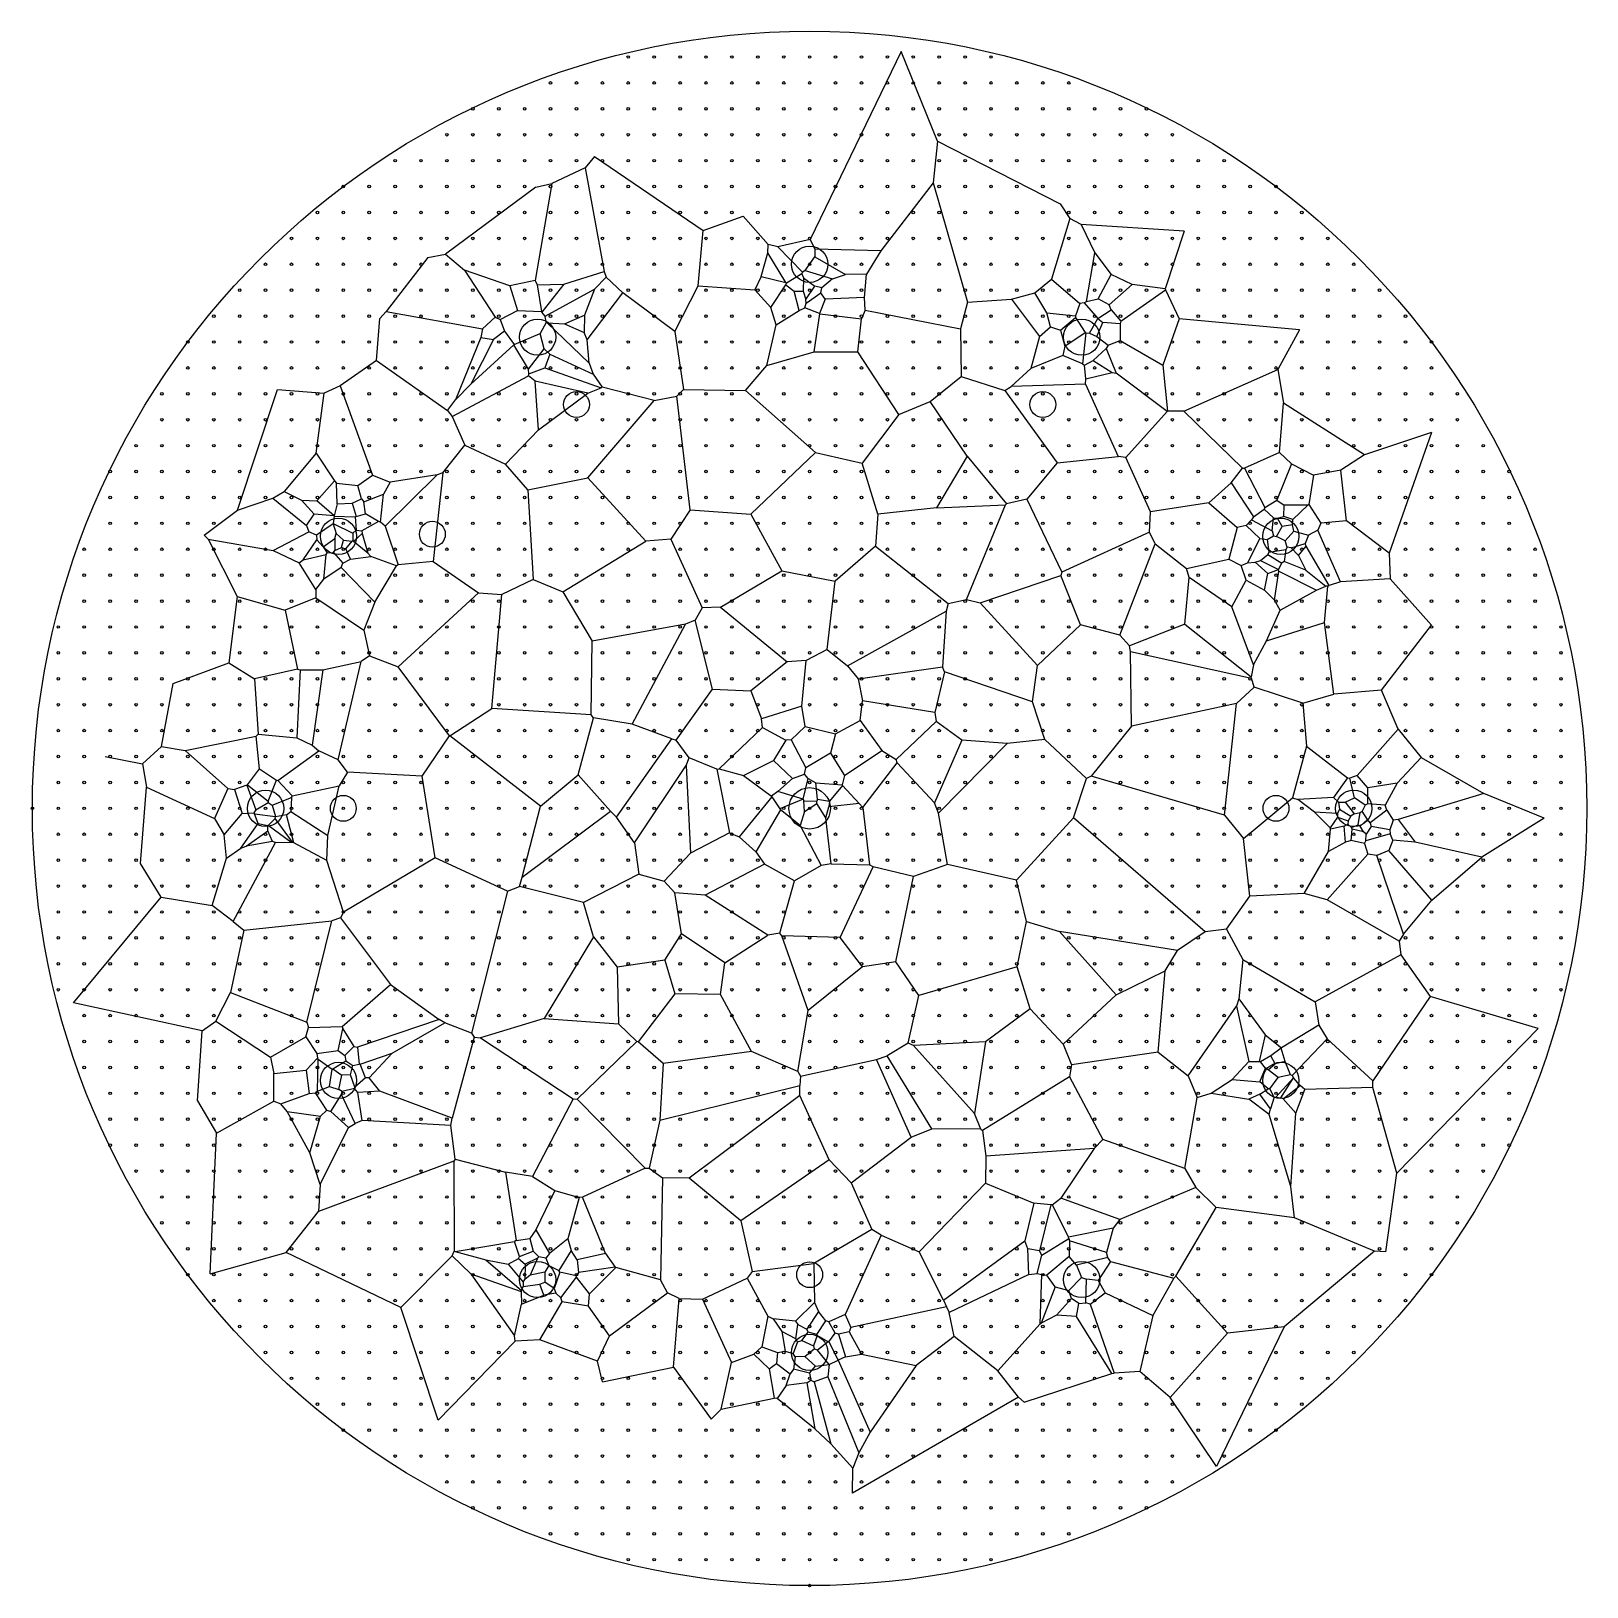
# Model space of a CAD drawing. Header units: metres. Extents: x -150 to 150, y -150 to 150.
import ezdxf

# ---------------------------------------------------------------- set-up
doc = ezdxf.new("R2010")
doc.units = ezdxf.units.M

msp = doc.modelspace()

# ---------------------------------------------------------------- linework, layer by layer
at = {"layer": 'CHANNELS'}
for p, q in [((17.68, 146.06), (0.13, 109.8)), ((24.69, 128.79), (17.68, 146.06)), ((24.69, 128.79), (23.81, 120.69)), ((24.69, 128.79), (48.32, 116.64)), ((-43.35, 123.63), (-49.78, 120.6)), ((-41.55, 125.82), (-43.35, 123.63)), ((-43.35, 123.63), (-39.66, 103.58)), ((-41.55, 125.82), (-20.53, 111.54)), ((-49.78, 120.6), (-52.99, 101.86)), ((-52.86, 119.89), (-49.78, 120.6)), ((23.81, 120.69), (13.71, 107.62)), ((23.81, 120.69), (30.47, 97.7)), ((-52.86, 119.89), (-70.28, 106.97)), ((-20.53, 111.54), (-12.8, 114.29)), ((-12.8, 114.29), (-8.03, 108.83)), ((48.32, 116.64), (50.21, 113.81)), ((-21.5, 100.85), (-20.53, 111.54)), ((50.21, 113.81), (46.66, 102.15)), ((52.39, 112.68), (50.21, 113.81)), ((72.3, 111.39), (52.39, 112.68)), ((52.39, 112.68), (55.04, 107.21)), ((72.3, 111.39), (68.64, 100.25)), ((-8.08, 107.22), (-8.03, 108.83)), ((-6.14, 108.4), (-8.03, 108.83)), ((0.13, 109.8), (-6.14, 108.4)), ((-1.4, 103.51), (-6.14, 108.4)), ((0.13, 109.8), (1.01, 107.91)), ((-73.7, 106.33), (-81.71, 95.91)), ((-73.7, 106.33), (-70.28, 106.97)), ((-70.28, 106.97), (-66.62, 103.87)), ((-9.35, 102.65), (-8.08, 107.22)), ((-4.61, 101.47), (-8.08, 107.22)), ((-0.86, 103.82), (1.03, 106.44)), ((13.71, 107.62), (1.01, 107.91)), ((1.01, 107.91), (1.03, 106.44)), ((1.03, 106.44), (6.94, 103.02)), ((13.71, 107.62), (10.95, 103.08)), ((53.4, 97.85), (55.04, 107.21)), ((55.04, 107.21), (58.17, 103.02)), ((-57.88, 100.87), (-66.62, 103.87)), ((-66.62, 103.87), (-60.7, 94.79)), ((-47.47, 101.14), (-39.66, 103.58)), ((-41.54, 100.17), (-39.3, 102.54)), ((-39.66, 103.58), (-39.3, 102.54)), ((-36.06, 99.46), (-39.3, 102.54)), ((-9.35, 102.65), (-10.56, 100.04)), ((-9.35, 102.65), (-4.61, 101.47)), ((-1.5, 103.14), (-4.48, 101.33)), ((-1.4, 103.51), (-1.5, 103.14)), ((-1.5, 103.14), (-1.16, 102.37)), ((-0.86, 103.82), (-1.4, 103.51)), ((-1.16, 102.37), (-1.24, 99.82)), ((-1.16, 102.37), (0.99, 100.79)), ((-0.86, 103.82), (4.38, 102.21)), ((4.38, 102.21), (2.33, 100.46)), ((4.38, 102.21), (6.94, 103.02)), ((10.95, 103.08), (6.94, 103.02)), ((10.6, 98.59), (10.95, 103.08)), ((43.44, 99.48), (46.66, 102.15)), ((46.66, 102.15), (52.14, 97.42)), ((55.69, 98.32), (58.17, 103.02)), ((62.26, 101.07), (58.17, 103.02)), ((-52.99, 101.86), (-57.88, 100.87)), ((-57.88, 100.87), (-56.35, 96.08)), ((-52.99, 101.86), (-52.6, 101.03)), ((-52.6, 101.03), (-47.47, 101.14)), ((-52.6, 101.03), (-51.75, 95.86)), ((-47.47, 101.14), (-51.66, 95.76)), ((-51.04, 94.99), (-41.54, 100.17)), ((-41.54, 100.17), (-43.46, 95.16)), ((-42.95, 90.42), (-36.06, 99.46)), ((-25.99, 92.02), (-36.06, 99.46)), ((-25.99, 92.02), (-21.5, 100.85)), ((-21.5, 100.85), (-10.56, 100.04)), ((-7.51, 96.68), (-10.56, 100.04)), ((-7.51, 96.68), (-4.57, 101.03)), ((-4.61, 101.47), (-4.48, 101.33)), ((-4.57, 101.03), (-4.48, 101.33)), ((-4.57, 101.03), (-3, 99.79)), ((-3, 99.79), (-1.24, 99.82)), ((-2.02, 96.08), (-3, 99.79)), ((-1.24, 99.82), (-0.74, 98.19)), ((-0.74, 98.19), (0.99, 100.79)), ((-0.68, 97.47), (2.19, 99.49)), ((2.33, 100.46), (0.99, 100.79)), ((2.19, 99.49), (2.33, 100.46)), ((2.97, 98.29), (2.19, 99.49)), ((38.93, 98.24), (43.44, 99.48)), ((45.8, 95.66), (43.44, 99.48)), ((57.79, 97.19), (62.26, 101.07)), ((60.07, 94.01), (68.66, 100.07)), ((68.64, 100.25), (62.26, 101.07)), ((68.64, 100.25), (68.66, 100.07)), ((68.66, 100.07), (71.33, 94.45)), ((-6.49, 93.3), (-7.51, 96.68)), ((-6.49, 93.3), (-2.02, 96.08)), ((-2.02, 96.08), (-0.95, 96.57)), ((-0.95, 96.57), (-0.68, 97.47)), ((1.89, 95.52), (-0.95, 96.57)), ((-0.68, 97.47), (-0.74, 98.19)), ((2.97, 98.29), (1.89, 95.52)), ((10.6, 98.59), (2.97, 98.29)), ((10.72, 96.13), (9.98, 94.49)), ((10.72, 96.13), (10.6, 98.59)), ((10.72, 96.13), (29.14, 92.53)), ((30.47, 97.7), (29.14, 92.53)), ((30.47, 97.7), (38.93, 98.24)), ((38.93, 98.24), (44.34, 91.09)), ((52.14, 97.42), (51.33, 95.05)), ((52.96, 97.59), (52.14, 97.42)), ((52.96, 97.59), (53.4, 97.85)), ((52.96, 97.59), (55.59, 94.54)), ((53.4, 97.85), (55.69, 98.32)), ((55.59, 94.54), (58.19, 96.23)), ((57.79, 97.19), (55.69, 98.32)), ((58.19, 96.23), (57.79, 97.19)), ((58.19, 96.23), (60.07, 94.01)), ((-83.58, 86.43), (-82.94, 94.53)), ((-82.94, 94.53), (-81.71, 95.91)), ((-81.71, 95.91), (-63.13, 92.54)), ((-60.7, 94.79), (-63.13, 92.54)), ((-60.7, 94.79), (-59.73, 94.36)), ((-59.73, 94.36), (-56.35, 96.08)), ((-59.73, 94.36), (-58.86, 92.09)), ((-56.35, 96.08), (-51.75, 95.86)), ((-50.82, 93.75), (-51.99, 91.67)), ((-51.75, 95.86), (-51.66, 95.76)), ((-51.04, 94.99), (-51.66, 95.76)), ((-50.82, 93.75), (-51.04, 94.99)), ((-50.82, 93.75), (-50.68, 93.68)), ((-42.58, 85.93), (-50.68, 93.68)), ((-50.68, 93.68), (-47.28, 93.49)), ((-47.28, 93.49), (-43.46, 95.16)), ((-47.28, 93.49), (-43.54, 91.81)), ((-43.46, 95.16), (-43.54, 91.81)), ((-8.25, 85.48), (-6.49, 93.3)), ((0.88, 88.08), (1.99, 95.44)), ((1.99, 95.44), (1.89, 95.52)), ((1.99, 95.44), (9.98, 94.49)), ((9.29, 88.12), (9.98, 94.49)), ((45.8, 95.66), (51.33, 95.05)), ((46.48, 92.94), (45.8, 95.66)), ((48.39, 92.3), (51.3, 94.7)), ((51.33, 95.05), (51.3, 94.7)), ((51.3, 94.7), (53.19, 91.82)), ((54, 91.72), (55.6, 94.51)), ((55.42, 91.05), (56.61, 93.76)), ((55.59, 94.54), (55.6, 94.51)), ((55.6, 94.51), (56.61, 93.76)), ((59.93, 93.52), (56.61, 93.76)), ((59.93, 93.52), (59.91, 90.26)), ((60.07, 94.01), (59.93, 93.52)), ((71.33, 94.45), (68.17, 85.5)), ((94.55, 92.35), (71.33, 94.45)), ((-63.44, 90.87), (-68.35, 78.85)), ((-61.02, 90.5), (-65.42, 81.87)), ((-63.13, 92.54), (-63.44, 90.87)), ((-63.44, 90.87), (-61.02, 90.5)), ((-58.86, 92.09), (-61.02, 90.5)), ((-58.86, 92.09), (-57.03, 89.55)), ((-57.03, 89.55), (-51.99, 91.67)), ((-51.25, 88.66), (-51.99, 91.67)), ((-42.95, 90.42), (-43.54, 91.81)), ((-42.58, 85.93), (-42.95, 90.42)), ((-25.99, 92.02), (-24.32, 80.83)), ((29.14, 92.53), (29.22, 83.35)), ((44.34, 91.09), (42.67, 84.91)), ((44.34, 91.09), (46.48, 92.94)), ((46.48, 92.94), (48.39, 92.3)), ((48.39, 92.3), (49.26, 89.17)), ((49.26, 89.17), (53.19, 91.82)), ((53.29, 91.77), (52.65, 85.79)), ((53.19, 91.82), (53.29, 91.77)), ((53.29, 91.77), (54, 91.72)), ((54, 91.72), (55.42, 91.05)), ((55.42, 91.05), (57.59, 89.38)), ((57.59, 89.38), (59.91, 90.26)), ((59.91, 90.26), (68.17, 85.5)), ((94.55, 92.35), (90.38, 84.67)), ((-65.42, 81.87), (-57.06, 89.44)), ((-57.06, 89.44), (-57.03, 89.55)), ((-54.25, 84.74), (-57.06, 89.44)), ((-54.25, 84.74), (-51.25, 88.66)), ((-51.25, 88.66), (-50.16, 87.63)), ((-50.16, 87.63), (-51.1, 85.02)), ((-50.16, 87.63), (-41.75, 83.8)), ((-8.25, 85.48), (0.88, 88.08)), ((0.88, 88.08), (9.29, 88.12)), ((17.24, 76.02), (9.29, 88.12)), ((48.89, 87.39), (42.67, 84.91)), ((49.26, 89.17), (48.89, 87.39)), ((52.65, 85.79), (48.89, 87.39)), ((54.71, 86.45), (57.22, 88.74)), ((57.59, 89.38), (57.22, 88.74)), ((57.22, 88.74), (59.15, 83.96)), ((-83.58, 86.43), (-90.63, 81.52)), ((-83.58, 86.43), (-69.89, 76.78)), ((-54.2, 83.84), (-54.25, 84.74)), ((-54.2, 83.84), (-51.1, 85.02)), ((-51.1, 85.02), (-40.25, 81.18)), ((-42.58, 85.93), (-41.75, 83.8)), ((-12.38, 80.66), (-8.25, 85.48)), ((42.67, 84.91), (38.89, 81.42)), ((52.65, 85.79), (53.02, 85.51)), ((53.02, 85.51), (54.71, 86.45)), ((53.28, 82.92), (53.02, 85.51)), ((53.28, 82.92), (58.38, 84.11)), ((54.71, 86.45), (58.38, 84.11)), ((58.38, 84.11), (59.15, 83.96)), ((68.17, 85.5), (69.09, 76.65)), ((72.23, 76.67), (90.38, 84.67)), ((90.38, 84.67), (91.42, 78.19)), ((-90.63, 81.52), (-93.69, 80.14)), ((-90.63, 81.52), (-84.36, 64.3)), ((-69.02, 75.6), (-54.29, 83.49)), ((-68.35, 78.85), (-65.42, 81.87)), ((-54.29, 83.49), (-54.2, 83.84)), ((-53, 82.47), (-54.29, 83.49)), ((-52.34, 73.06), (-53, 82.47)), ((-42.79, 80.1), (-53, 82.47)), ((-42.79, 80.1), (-40.25, 81.18)), ((-41.75, 83.8), (-40.03, 81.26)), ((-40.03, 81.26), (-40.25, 81.18)), ((-29.99, 78.72), (-40.03, 81.26)), ((23.27, 78.54), (29.22, 83.35)), ((29.22, 83.35), (37.7, 80.66)), ((37.7, 80.66), (38.89, 81.42)), ((53.21, 81.85), (38.89, 81.42)), ((53.21, 81.85), (53.28, 82.92)), ((53.21, 81.85), (59.52, 67.93)), ((69.03, 76.59), (59.15, 83.96)), ((-110.41, 57.57), (-102.73, 80.85)), ((-102.73, 80.85), (-93.69, 80.14)), ((-95.25, 68.56), (-93.69, 80.14)), ((-69.89, 76.78), (-68.35, 78.85)), ((-52.34, 73.06), (-42.79, 80.1)), ((-42.83, 63.8), (-29.99, 78.72)), ((-29.99, 78.72), (-25.61, 79.54)), ((-25.61, 79.54), (-24.32, 80.83)), ((-23.08, 57.64), (-25.61, 79.54)), ((-24.32, 80.83), (-12.38, 80.66)), ((-12.38, 80.66), (1.11, 68.7)), ((17.24, 76.02), (23.27, 78.54)), ((30.39, 67.94), (23.27, 78.54)), ((37.7, 80.66), (47.77, 66.69)), ((90.66, 68.67), (91.42, 78.19)), ((107.11, 68.2), (91.42, 78.19)), ((-69.89, 76.78), (-69.02, 75.6)), ((-69.02, 75.6), (-66.54, 70.07)), ((17.24, 76.02), (10.12, 66.64)), ((61.04, 67.68), (69.03, 76.59)), ((69.09, 76.65), (69.03, 76.59)), ((72.23, 76.67), (69.09, 76.65)), ((72.23, 76.67), (83.55, 65.63)), ((-58.69, 66.45), (-52.34, 73.06)), ((120.02, 72.52), (107.11, 68.2)), ((120.02, 72.52), (111.83, 49.26)), ((-70.79, 64.74), (-66.54, 70.07)), ((-66.54, 70.07), (-58.69, 66.45)), ((-95.25, 68.56), (-101.39, 61.12)), ((-95.25, 68.56), (-91.71, 63.18)), ((-54.39, 61.44), (-58.69, 66.45)), ((1.11, 68.7), (-11.33, 56.75)), ((1.11, 68.7), (10.12, 66.64)), ((13.15, 56.75), (10.12, 66.64)), ((30.39, 67.94), (24.5, 57.97)), ((30.39, 67.94), (38, 58.74)), ((47.77, 66.69), (41.9, 59.66)), ((47.77, 66.69), (59.52, 67.93)), ((61.04, 67.68), (59.52, 67.93)), ((65.79, 57.25), (61.04, 67.68)), ((90.66, 68.67), (83.92, 65.67)), ((92.99, 66.49), (90.15, 59.5)), ((92.99, 66.49), (90.66, 68.67)), ((92.99, 66.49), (97.23, 64.32)), ((107.11, 68.2), (102.5, 65.25)), ((-91.71, 63.18), (-95.09, 59.34)), ((-91.71, 63.18), (-91.31, 62.74)), ((-87.18, 62.33), (-84.36, 64.3)), ((-84.36, 64.3), (-80.97, 62.96)), ((-71.9, 64.34), (-81.93, 54.47)), ((-71.9, 64.34), (-80.97, 62.96)), ((-70.79, 64.74), (-72.64, 47.63)), ((-70.79, 64.74), (-71.9, 64.34)), ((-54.39, 61.44), (-42.83, 63.8)), ((-42.83, 63.8), (-31.63, 51.54)), ((81.37, 62.82), (83.55, 65.63)), ((83.55, 65.63), (83.92, 65.67)), ((83.92, 65.67), (87.83, 58.08)), ((97.23, 64.32), (96.31, 58.61)), ((102.5, 65.25), (97.23, 64.32)), ((103.6, 55.48), (102.5, 65.25)), ((-103.61, 59.85), (-101.39, 61.12)), ((-101.39, 61.12), (-98.07, 59.45)), ((-91.18, 58.76), (-91.31, 62.74)), ((-91.31, 62.74), (-87.18, 62.33)), ((-86.49, 59.71), (-87.18, 62.33)), ((-86.02, 59.13), (-82.27, 60.61)), ((-82.83, 55.25), (-82.27, 60.61)), ((-80.97, 62.96), (-82.27, 60.61)), ((-54.39, 61.44), (-53.38, 44.14)), ((81.37, 62.82), (77.05, 58.97)), ((81.37, 62.82), (85.69, 56.27)), ((-116.84, 52.75), (-110.41, 57.57)), ((-110.41, 57.57), (-103.61, 59.85)), ((-103.61, 59.85), (-97.09, 54.6)), ((-95.61, 56.8), (-98.07, 59.45)), ((-98.07, 59.45), (-95.09, 59.34)), ((-91.76, 56.45), (-95.09, 59.34)), ((-91.18, 58.76), (-91.76, 56.45)), ((-91.18, 58.76), (-88.29, 58.92)), ((-88.29, 58.92), (-86.49, 59.71)), ((-88.29, 58.92), (-87.53, 56.32)), ((-86.49, 59.71), (-86.02, 59.13)), ((-85.69, 56.87), (-86.02, 59.13)), ((-23.08, 57.64), (-26.81, 51.93)), ((-23.08, 57.64), (-11.33, 56.75)), ((24.5, 57.97), (13.15, 56.75)), ((24.5, 57.97), (37.78, 58.59)), ((30.24, 40.33), (37.78, 58.59)), ((38, 58.74), (37.78, 58.59)), ((41.9, 59.66), (38, 58.74)), ((41.9, 59.66), (48.67, 45.6)), ((65.58, 53.33), (65.79, 57.25)), ((77.05, 58.97), (65.79, 57.25)), ((77.05, 58.97), (82.5, 54.19)), ((85.69, 56.27), (87.73, 57.75)), ((87.83, 58.08), (87.73, 57.75)), ((89.49, 56.07), (87.73, 57.75)), ((87.83, 58.08), (90.15, 59.5)), ((90.15, 59.5), (91.55, 58.51)), ((91.54, 56.3), (91.55, 58.51)), ((96.17, 58.53), (91.55, 58.51)), ((96.17, 58.53), (93.23, 55.72)), ((96.31, 58.61), (96.17, 58.53)), ((96.31, 58.61), (98.64, 55.01)), ((-97.09, 54.6), (-95.61, 56.8)), ((-97.09, 54.6), (-96.68, 53.36)), ((-91.76, 56.43), (-95.61, 56.8)), ((-91.96, 54.94), (-95.2, 52.7)), ((-91.96, 54.94), (-91.93, 54.99)), ((-91.96, 54.94), (-91.4, 53.03)), ((-91.75, 56.4), (-91.93, 54.99)), ((-91.93, 54.99), (-88.18, 53.11)), ((-91.76, 56.43), (-91.76, 56.45)), ((-91.75, 56.4), (-91.76, 56.43)), ((-91.75, 56.4), (-87.72, 56.24)), ((-87.72, 56.24), (-87.53, 56.32)), ((-87.72, 56.24), (-87.54, 53.68)), ((-87.53, 56.32), (-85.69, 56.87)), ((-83.19, 55.35), (-86.45, 53.55)), ((-83.19, 55.35), (-85.69, 56.87)), ((-82.83, 55.25), (-83.19, 55.35)), ((-81.93, 54.47), (-82.83, 55.25)), ((-81.93, 54.47), (-79.42, 47.01)), ((-11.33, 56.75), (-5.36, 45.87)), ((13.15, 56.75), (12.68, 50.6)), ((82.5, 54.19), (80.89, 48.08)), ((84.25, 54.61), (82.5, 54.19)), ((85.28, 55.68), (84.25, 54.61)), ((84.25, 54.61), (86.85, 52.06)), ((85.69, 56.27), (85.28, 55.68)), ((85.28, 55.68), (89.28, 53.57)), ((89.28, 53.57), (89.49, 56.07)), ((89.49, 56.07), (90.26, 56.01)), ((90.08, 52.46), (91.17, 54.38)), ((90.26, 56.01), (91.54, 56.3)), ((91.17, 54.38), (90.26, 56.01)), ((93.17, 54.7), (91.17, 54.38)), ((93.23, 55.72), (91.54, 56.3)), ((93.17, 54.7), (93.23, 55.72)), ((93.43, 53.52), (93.17, 54.7)), ((98.64, 55.01), (98.09, 53.68)), ((103.6, 55.48), (98.64, 55.01)), ((111.83, 49.26), (103.6, 55.48)), ((-116.84, 52.75), (-116.06, 51.95)), ((-116.06, 51.95), (-110.49, 40.87)), ((-116.06, 51.95), (-103.56, 49.79)), ((-103.56, 49.79), (-96.68, 53.36)), ((-97.75, 47.97), (-95.1, 51.8)), ((-95.2, 52.7), (-96.68, 53.36)), ((-95.2, 52.7), (-95.1, 51.8)), ((-95.1, 51.8), (-93.87, 50.5)), ((-93.87, 50.5), (-91.62, 52.1)), ((-91.62, 52.1), (-91.63, 49.77)), ((-91.62, 52.1), (-91.4, 53.03)), ((-91.4, 53.03), (-89.95, 51.74)), ((-90.34, 50.35), (-89.95, 51.74)), ((-89.95, 51.74), (-88.28, 51.56)), ((-89.5, 50.06), (-88.28, 51.56)), ((-88.15, 51.6), (-88.28, 51.56)), ((-87.54, 53.68), (-88.18, 53.11)), ((-88.18, 53.11), (-88.15, 51.6)), ((-88.15, 51.6), (-88.03, 51.51)), ((-86.38, 53.03), (-88.03, 51.51)), ((-85.29, 49.27), (-88.03, 51.51)), ((-87.54, 53.68), (-86.45, 53.55)), ((-86.45, 53.55), (-86.38, 53.03)), ((-86.38, 53.03), (-85.29, 49.27)), ((-47.64, 41.78), (-31.63, 51.54)), ((-26.81, 51.93), (-31.63, 51.54)), ((-26.81, 51.93), (-20.77, 38.67)), ((65.58, 53.33), (48.67, 45.6)), ((66.67, 51.03), (65.58, 53.33)), ((86.85, 52.06), (84.48, 47.38)), ((86.85, 52.06), (88.31, 51.86)), ((88.31, 51.86), (89.49, 52.57)), ((88.31, 51.86), (88.61, 49.45)), ((89.28, 53.57), (89.49, 52.57)), ((89.49, 52.57), (90.08, 52.46)), ((91.79, 51.63), (90.08, 52.46)), ((93.43, 53.52), (91.79, 51.63)), ((92.16, 50.43), (91.79, 51.63)), ((92.9, 50.27), (95.65, 51.14)), ((93.43, 53.52), (96.26, 52.7)), ((96.26, 52.7), (95.65, 51.14)), ((95.81, 50.62), (95.65, 51.14)), ((98.09, 53.68), (96.26, 52.7)), ((102.43, 43.71), (98.09, 53.68)), ((-103.56, 49.79), (-98.49, 47.37)), ((-97.75, 47.97), (-93.31, 49.02)), ((-93.87, 50.5), (-93.1, 49.3)), ((-93.74, 44.23), (-93.31, 49.02)), ((-93.31, 49.02), (-93.1, 49.3)), ((-93.1, 49.3), (-91.87, 49.39)), ((-91.87, 49.39), (-91.63, 49.77)), ((-91.87, 49.39), (-90.06, 47.33)), ((-91.63, 49.77), (-90.34, 50.35)), ((-90.34, 50.35), (-89.5, 50.06)), ((-90.06, 47.33), (-88.62, 48.08)), ((-88.62, 48.08), (-89.5, 50.06)), ((-88.62, 48.08), (-84.68, 48.6)), ((-84.68, 48.6), (-85.29, 49.27)), ((-79.75, 46.78), (-84.68, 48.6)), ((12.68, 50.6), (4.92, 43.83)), ((12.68, 50.6), (26.75, 39.51)), ((59.87, 33.45), (66.67, 51.03)), ((66.67, 51.03), (72.73, 46.27)), ((72.73, 46.27), (80.89, 48.08)), ((80.89, 48.08), (83.29, 46.9)), ((86.98, 47.83), (88.42, 48.99)), ((88.61, 49.45), (88.42, 48.99)), ((88.42, 48.99), (91.13, 47.3)), ((88.61, 49.45), (91.9, 49.96)), ((91.9, 49.96), (91.58, 47.63)), ((92.16, 50.43), (91.9, 49.96)), ((92.9, 50.27), (92.16, 50.43)), ((94.36, 48.81), (92.9, 50.27)), ((94.36, 48.81), (95.81, 50.62)), ((94.36, 48.81), (95.77, 45.98)), ((100.26, 43.02), (95.81, 50.62)), ((111.83, 49.26), (112.04, 44.32)), ((-98.49, 47.37), (-97.75, 47.97)), ((-95.3, 42.21), (-98.49, 47.37)), ((-90.39, 46.46), (-93.74, 44.23)), ((-90.39, 46.46), (-90.06, 47.33)), ((-83.93, 39.8), (-90.39, 46.46)), ((-83.93, 39.8), (-79.75, 46.78)), ((-79.42, 47.01), (-79.75, 46.78)), ((-72.64, 47.63), (-79.42, 47.01)), ((-72.64, 47.63), (-63.88, 41.57)), ((-17.18, 38.84), (-5.36, 45.87)), ((-5.36, 45.87), (4.92, 43.83)), ((48.67, 45.6), (48.47, 44.93)), ((73.26, 44.54), (72.73, 46.27)), ((83.29, 46.9), (84.48, 47.38)), ((84.23, 44.05), (83.29, 46.9)), ((84.48, 47.38), (86.01, 47.48)), ((86.01, 47.48), (86.98, 47.83)), ((86.01, 47.48), (88.42, 45.32)), ((86.98, 47.83), (90.47, 46.12)), ((87.8, 42.08), (88.42, 45.32)), ((88.42, 45.32), (90.47, 46.12)), ((89.72, 40.16), (90.57, 45.8)), ((90.47, 46.12), (91.13, 47.3)), ((90.57, 45.8), (90.47, 46.12)), ((90.47, 46.12), (90.47, 46.12)), ((90.57, 45.8), (97.81, 42.12)), ((91.58, 47.63), (91.13, 47.3)), ((95.77, 45.98), (91.58, 47.63)), ((95.77, 45.98), (99.64, 42.86)), ((-95.3, 42.21), (-93.74, 44.23)), ((-95.3, 42.21), (-95.27, 40.6)), ((-53.38, 44.14), (-59.41, 41.26)), ((-53.38, 44.14), (-47.64, 41.78)), ((3.39, 30.67), (4.92, 43.83)), ((32.88, 39.64), (48.47, 44.93)), ((52.29, 35.41), (48.47, 44.93)), ((72.41, 35.52), (73.26, 44.54)), ((81.51, 38.88), (73.26, 44.54)), ((81.51, 38.88), (84.23, 44.05)), ((84.23, 44.05), (87.8, 42.08)), ((89.72, 40.16), (87.8, 42.08)), ((90.8, 38.24), (97.81, 42.12)), ((97.81, 42.12), (99.64, 42.86)), ((99.33, 35.9), (100, 42.89)), ((100, 42.89), (99.64, 42.86)), ((100, 42.89), (100.26, 43.02)), ((102.43, 43.71), (100.26, 43.02)), ((112.04, 44.32), (102.43, 43.71)), ((120.03, 35.36), (112.04, 44.32)), ((-110.49, 40.87), (-112.09, 28.09)), ((-110.49, 40.87), (-101.21, 38.23)), ((-95.27, 40.6), (-101.21, 38.23)), ((-95.27, 40.6), (-86.04, 34.37)), ((-83.93, 39.8), (-86.04, 34.37)), ((-79.41, 27.34), (-63.88, 41.57)), ((-63.88, 41.57), (-59.41, 41.26)), ((-61.31, 19.27), (-59.41, 41.26)), ((-47.64, 41.78), (-41.98, 32.26)), ((26.75, 39.51), (26.36, 38.03)), ((26.75, 39.51), (30.24, 40.33)), ((30.24, 40.33), (32.88, 39.64)), ((43.98, 27.58), (32.88, 39.64)), ((90.8, 38.24), (89.72, 40.16)), ((-101.21, 38.23), (-98.87, 26.87)), ((-22.11, 36.32), (-23.99, 35.52)), ((-20.77, 38.67), (-22.11, 36.32)), ((-18.78, 22.98), (-22.11, 36.32)), ((-17.18, 38.84), (-20.77, 38.67)), ((-17.18, 38.84), (-4.35, 28.27)), ((7.33, 27.53), (26.36, 38.03)), ((26.36, 38.03), (25.61, 27.3)), ((85.66, 27.68), (81.51, 38.88)), ((88.16, 32.34), (90.8, 38.24)), ((-86.04, 34.37), (-84.93, 29.43)), ((-23.99, 35.52), (-41.98, 32.26)), ((-34.26, 16.24), (-23.99, 35.52)), ((52.29, 35.41), (43.98, 27.58)), ((59.87, 33.45), (52.29, 35.41)), ((59.87, 33.45), (61.7, 31.34)), ((72.41, 35.52), (61.7, 31.34)), ((72.41, 35.52), (85.24, 25.4)), ((88.16, 32.34), (99.33, 35.9)), ((101.16, 22.05), (99.33, 35.9)), ((110.34, 22.81), (120.03, 35.36)), ((-42.15, 18.03), (-41.98, 32.26)), ((3.39, 30.67), (-0.69, 28.55)), ((3.39, 30.67), (7.33, 27.53)), ((61.91, 30.3), (61.7, 31.34)), ((61.91, 30.3), (85.29, 25.11)), ((62.13, 15.83), (61.91, 30.3)), ((85.66, 27.68), (88.16, 32.34)), ((-122.83, 24.07), (-112.09, 28.09)), ((-112.09, 28.09), (-107.13, 24.99)), ((-93.95, 26.73), (-86.57, 28.32)), ((-90.99, 9.38), (-86.57, 28.32)), ((-84.93, 29.43), (-86.57, 28.32)), ((-84.93, 29.43), (-79.41, 27.34)), ((-69.53, 13.99), (-79.41, 27.34)), ((-4.35, 28.27), (-11.36, 22.71)), ((-0.69, 28.55), (-4.35, 28.27)), ((-1.48, 19.73), (-0.69, 28.55)), ((7.33, 27.53), (9.34, 24.98)), ((9.34, 24.98), (25.61, 27.3)), ((26, 26.37), (25.61, 27.3)), ((43, 20.55), (43.98, 27.58)), ((85.66, 27.68), (85.24, 25.4)), ((-125.1, 11.91), (-122.83, 24.07)), ((-98.87, 26.87), (-107.13, 24.99)), ((-107.13, 24.99), (-106.45, 14.32)), ((-98.34, 26.74), (-98.99, 13.58)), ((-98.87, 26.87), (-98.34, 26.74)), ((-98.34, 26.74), (-93.95, 26.73)), ((-93.95, 26.73), (-95.99, 12.18)), ((9.34, 24.98), (10.23, 20.72)), ((26, 26.37), (24.18, 18.52)), ((43, 20.55), (26, 26.37)), ((85.29, 25.11), (85.24, 25.4)), ((85.8, 23.4), (85.29, 25.11)), ((-25.74, 13.19), (-18.78, 22.98)), ((-18.78, 22.98), (-11.36, 22.71)), ((-11.36, 22.71), (-9.3, 17.28)), ((82.4, 20.22), (85.8, 23.4)), ((95.19, 20.29), (85.8, 23.4)), ((95.19, 20.29), (101.16, 22.05)), ((110.34, 22.81), (101.16, 22.05)), ((113.58, 15.29), (110.34, 22.81)), ((-69.41, 14.02), (-61.31, 19.27)), ((-42.15, 18.03), (-61.31, 19.27)), ((-41.73, 17.48), (-42.15, 18.03)), ((-1.48, 19.73), (-9.3, 17.28)), ((-0.84, 15.79), (-1.48, 19.73)), ((9.78, 16.96), (10.23, 20.72)), ((24.18, 18.52), (10.23, 20.72)), ((24.18, 18.52), (24.43, 16.79)), ((45.39, 13.31), (43, 20.55)), ((82.4, 20.22), (62.13, 15.83)), ((80.08, -1.31), (82.4, 20.22)), ((95.19, 20.29), (95.88, 12.01)), ((-44.69, 6.49), (-41.73, 17.48)), ((-34.26, 16.24), (-41.73, 17.48)), ((-26.57, 13.41), (-34.26, 16.24)), ((-9.08, 15.6), (-17.48, 7.63)), ((-9.08, 15.6), (-9.3, 17.28)), ((-9.08, 15.6), (-4.6, 13.19)), ((-0.84, 15.79), (-3.58, 13.21)), ((-0.84, 15.79), (4.99, 14.37)), ((4.99, 14.37), (9.78, 16.96)), ((9.78, 16.96), (13.95, 11.16)), ((24.43, 16.79), (16.72, 9.43)), ((29.37, 13.16), (24.43, 16.79)), ((62.13, 15.83), (54.31, 6.18)), ((113.58, 15.29), (105.64, 6.31)), ((113.58, 15.29), (118.05, 9.81)), ((-120.55, 11.16), (-106.82, 13.91)), ((-106.45, 14.32), (-106.82, 13.91)), ((-106.15, 7.65), (-106.82, 13.91)), ((-106.45, 14.32), (-98.99, 13.58)), ((-98.99, 13.58), (-95.99, 12.18)), ((-95.99, 12.18), (-94.7, 11.12)), ((-74.75, 6.24), (-69.53, 13.99)), ((-69.41, 14.02), (-69.53, 13.99)), ((-51.94, 0.4), (-69.41, 14.02)), ((-37.25, -1.73), (-26.57, 13.41)), ((-26.57, 13.41), (-25.74, 13.19)), ((-23.26, 9.75), (-25.74, 13.19)), ((-4.6, 13.19), (-7, 9.23)), ((-3.58, 13.21), (-4.6, 13.19)), ((-3.58, 13.21), (-0.76, 7.79)), ((4.99, 14.37), (4, 10.67)), ((29.37, 13.16), (24.09, 1.04)), ((38.11, 12.49), (24.84, -0.92)), ((38.11, 12.49), (29.37, 13.16)), ((45.39, 13.31), (38.11, 12.49)), ((53.4, 5.75), (45.39, 13.31)), ((-135.99, 10.01), (-128.78, 8.6)), ((-128.78, 8.6), (-125.1, 11.91)), ((-125.1, 11.91), (-120.55, 11.16)), ((-120.55, 11.16), (-112.26, 3.85)), ((-102.64, 5.39), (-94.7, 11.12)), ((-90.99, 9.38), (-94.7, 11.12)), ((-89.17, 7), (-90.99, 9.38)), ((-23.83, 8.29), (-23.26, 9.75)), ((-17.9, 7.58), (-23.26, 9.75)), ((-12.74, 6.33), (-7, 9.23)), ((-7, 9.23), (-3.31, 5.76)), ((4, 10.67), (-0.76, 7.79)), ((4, 10.67), (6.72, 6.32)), ((6.72, 6.32), (13.95, 11.16)), ((13.95, 11.16), (16.72, 9.43)), ((16.91, 8.78), (16.72, 9.43)), ((95.88, 12.01), (93.18, 2)), ((95.88, 12.01), (103.8, 5.9)), ((118.05, 9.81), (113.4, 4.86)), ((118.05, 9.81), (130.13, 2.84)), ((-128.78, 8.6), (-128.01, 4.06)), ((-108.49, 4.56), (-106.15, 7.65)), ((-106.15, 7.65), (-102.92, 5.43)), ((-89.17, 7), (-90.77, 4.35)), ((-74.75, 6.24), (-89.17, 7)), ((-72.3, -9.53), (-74.75, 6.24)), ((-51.94, 0.4), (-44.69, 6.49)), ((-38.43, -0.56), (-44.69, 6.49)), ((-33.83, -6.63), (-23.83, 8.29)), ((-23.83, 8.29), (-22.97, -8.66)), ((-17.9, 7.58), (-17.48, 7.63)), ((-17.9, 7.58), (-15.47, -4.73)), ((-17.48, 7.63), (-12.74, 6.33)), ((-12.74, 6.33), (-7.35, 2.37)), ((-3.31, 5.76), (-0.97, 6.62)), ((-0.97, 6.62), (-0.76, 7.79)), ((-0.27, 5.78), (-0.97, 6.62)), ((6.72, 6.32), (6.25, 4.52)), ((10.27, 0.17), (16.91, 8.78)), ((16.91, 8.78), (24.09, 1.04)), ((54.31, 6.18), (53.4, 5.75)), ((80.08, -1.31), (54.31, 6.18)), ((105.64, 6.31), (104.27, 5.85)), ((107.75, 3.98), (105.64, 6.31)), ((-129.16, -10.65), (-128.01, 4.06)), ((-128.01, 4.06), (-114.84, -1.97)), ((-112.26, 3.85), (-114.84, -1.97)), ((-112.26, 3.85), (-110.97, 3.67)), ((-108.61, 4.48), (-110.97, 3.67)), ((-110.97, 3.67), (-109.55, -0.97)), ((-108.61, 4.48), (-108.49, 4.56)), ((-108.61, 4.48), (-106.91, -0.29)), ((-108.49, 4.56), (-104.53, 1.38)), ((-104.53, 1.38), (-102.92, 5.43)), ((-102.92, 5.43), (-102.64, 5.39)), ((-102.64, 5.39), (-99.84, 2.43)), ((-99.84, 2.43), (-90.77, 4.35)), ((-92.99, -5.24), (-90.77, 4.35)), ((-6.11, 3.25), (-7.35, 2.37)), ((-6.11, 3.25), (-3.31, 5.76)), ((-1.28, 1.75), (-6.11, 3.25)), ((-1.27, 1.75), (-0.27, 5.78)), ((-0.27, 5.78), (1.17, 4.94)), ((1.54, 1.75), (1.17, 4.94)), ((1.17, 4.94), (6.25, 4.52)), ((6.31, 4.39), (3.86, 1.41)), ((6.31, 4.39), (6.25, 4.52)), ((6.31, 4.39), (9.53, 0.91)), ((50.93, -1.85), (53.4, 5.75)), ((103.8, 5.9), (101.12, 2.08)), ((103.8, 5.9), (104.27, 5.85)), ((105.15, 2.05), (104.27, 5.85)), ((107.7, 0.87), (107.75, 3.98)), ((113.4, 4.86), (107.75, 3.98)), ((113.4, 4.86), (111.07, 0.63)), ((-106.91, -0.29), (-104.5, 1.16)), ((-104.53, 1.38), (-104.5, 1.16)), ((-104.5, 1.16), (-103.72, 0.59)), ((-103.72, 0.59), (-100.03, 2.1)), ((-103.72, 0.59), (-103.1, -1.55)), ((-100.03, 2.1), (-100.14, -0.63)), ((-100.03, 2.1), (-99.84, 2.43)), ((-55.47, -13.27), (-51.94, 0.4)), ((-7.33, 2.24), (-13.62, -5.52)), ((-7.33, 2.24), (-7.35, 2.37)), ((-7.33, 2.24), (-5.75, -0.08)), ((-1.28, 1.75), (-5.75, -0.08)), ((-1.27, 1.75), (-1.28, 1.75)), ((-1.27, 1.75), (-1.14, 1.48)), ((-1, -0.61), (-1.14, 1.48)), ((-1.14, 1.48), (1.39, 1.38)), ((-1, -0.61), (1.38, 0.95)), ((1.38, 0.95), (1.39, 1.38)), ((3.11, -1.85), (1.38, 0.95)), ((1.54, 1.75), (1.39, 1.38)), ((1.54, 1.75), (3.86, 1.41)), ((3.11, -1.85), (3.71, 0.31)), ((3.86, 1.41), (3.71, 0.31)), ((9.53, 0.91), (3.71, 0.31)), ((9.53, 0.91), (10.27, 0.17)), ((10.27, 0.17), (11.52, -10.9)), ((24.84, -0.92), (24.09, 1.04)), ((83.76, -5.82), (93.18, 2)), ((93.18, 2), (94.21, 1.7)), ((101.12, 2.08), (94.21, 1.7)), ((97.43, -0.73), (94.21, 1.7)), ((101.12, 2.08), (102.08, 1.17)), ((102.08, 1.17), (102.24, -0.14)), ((102.08, 1.17), (103.37, 1.17)), ((103.37, 1.17), (105.15, 2.05)), ((103.37, 1.17), (105.11, -1.05)), ((107.19, 0.59), (105.15, 2.05)), ((107.19, 0.59), (106.63, -0.57)), ((107.7, 0.87), (107.19, 0.59)), ((111.07, 0.63), (107.7, 0.87)), ((111.39, -0.33), (111.07, 0.63)), ((130.13, 2.84), (113.6, -2.17)), ((141.77, -1.91), (130.13, 2.84)), ((-114.84, -1.97), (-112.99, -5.1)), ((-112.99, -5.1), (-109.55, -0.97)), ((-109.76, -7.66), (-106.46, -2.92)), ((-109.55, -0.97), (-107.24, -0.88)), ((-106.91, -0.29), (-107.24, -0.88)), ((-107.24, -0.88), (-107.15, -1.04)), ((-106.46, -2.92), (-107.15, -1.04)), ((-107.15, -1.04), (-103.1, -1.55)), ((-106.46, -2.92), (-104.57, -3.32)), ((-104.52, -3.28), (-103.16, -1.97)), ((-103.16, -1.97), (-103.06, -1.62)), ((-99.81, -6.55), (-103.16, -1.97)), ((-103.06, -1.62), (-103.1, -1.55)), ((-100.97, -1.25), (-103.06, -1.62)), ((-100.97, -1.25), (-100.14, -0.63)), ((-99.57, -6.63), (-100.97, -1.25)), ((-100.14, -0.63), (-92.99, -5.24)), ((-55.47, -13.27), (-38.43, -0.56)), ((-37.25, -1.73), (-38.43, -0.56)), ((-33.83, -6.63), (-37.25, -1.73)), ((-5.65, -0.31), (-10.38, -8.36)), ((-5.75, -0.08), (-5.65, -0.31)), ((-1.85, -3.31), (-5.65, -0.31)), ((-1, -0.61), (-1.85, -3.31)), ((4.17, -10.7), (3.11, -1.85)), ((26.62, -10.85), (24.84, -0.92)), ((50.93, -1.85), (39.92, -13.88)), ((76.33, -23.86), (50.93, -1.85)), ((80.08, -1.31), (83.76, -5.82)), ((101.84, -1.01), (97.43, -0.73)), ((97.43, -0.73), (100.45, -3.77)), ((101.86, -1.68), (100.45, -3.77)), ((102.24, -0.14), (101.84, -1.01)), ((101.84, -1.01), (101.86, -1.68)), ((101.86, -1.68), (103.94, -2.4)), ((102.24, -0.14), (104.45, -1.48)), ((103.94, -2.4), (103.89, -3.04)), ((104.45, -1.48), (103.94, -2.4)), ((105.11, -1.05), (104.45, -1.48)), ((105.11, -1.05), (106.24, -0.78)), ((105.89, -3.18), (106.24, -0.78)), ((106.24, -0.78), (106.63, -0.57)), ((106.26, -3.47), (107.65, -2.17)), ((107.65, -2.17), (106.63, -0.57)), ((108.19, -2.79), (107.65, -2.17)), ((111.39, -0.33), (108.19, -2.79)), ((108.19, -2.79), (108.37, -3.49)), ((111.39, -0.33), (112.61, -2.3)), ((112.61, -2.3), (111.95, -4.13)), ((113.6, -2.17), (112.61, -2.3)), ((113.6, -2.17), (116.87, -6.54)), ((141.77, -1.91), (129.74, -9.44)), ((-112.53, -9.59), (-112.99, -5.1)), ((-108.72, -7.33), (-104.57, -4.31)), ((-104.52, -3.28), (-104.57, -3.32)), ((-104.57, -4.31), (-104.57, -3.32)), ((-103.64, -6.38), (-104.57, -4.31)), ((-100.14, -6.52), (-104.52, -3.28)), ((-93.19, -10.06), (-92.99, -5.24)), ((-15.47, -4.73), (-22.97, -8.66)), ((-15.47, -4.73), (-13.62, -5.52)), ((-10.38, -8.36), (-13.62, -5.52)), ((-1.85, -3.31), (2.23, -11.02)), ((84.98, -16.95), (83.76, -5.82)), ((100.14, -8.35), (100.53, -4)), ((100.53, -4), (100.45, -3.77)), ((103.18, -3.46), (100.53, -4)), ((103.18, -3.46), (103.89, -3.04)), ((103.42, -6.54), (103.18, -3.46)), ((104.58, -3.72), (103.89, -3.04)), ((104.49, -6.18), (104.67, -4.01)), ((104.58, -3.72), (105.89, -3.18)), ((104.67, -4.01), (104.58, -3.72)), ((106.89, -4.54), (104.67, -4.01)), ((105.89, -3.18), (106.26, -3.47)), ((106.89, -4.54), (106.26, -3.47)), ((107.4, -4.97), (106.89, -4.54)), ((112.01, -4.92), (107.34, -6.29)), ((107.34, -6.29), (107.4, -4.97)), ((108.37, -3.49), (107.4, -4.97)), ((111.95, -4.13), (108.37, -3.49)), ((111.95, -4.13), (112.01, -4.92)), ((112.53, -6.15), (112.01, -4.92)), ((-112.53, -9.59), (-109.76, -7.66)), ((-111.23, -21.82), (-103.11, -6.59)), ((-109.76, -7.66), (-108.72, -7.33)), ((-103.64, -6.38), (-108.72, -7.33)), ((-103.11, -6.59), (-103.64, -6.38)), ((-103.11, -6.59), (-100.14, -6.52)), ((-100.14, -6.52), (-99.81, -6.55)), ((-99.57, -6.63), (-99.81, -6.55)), ((-93.19, -10.06), (-99.57, -6.63)), ((-33.83, -6.63), (-32.98, -12.7)), ((-22.97, -8.66), (-28.07, -14.06)), ((-10.38, -8.36), (-8.72, -10.74)), ((95.42, -16.45), (100.14, -8.35)), ((99.85, -17.66), (107.75, -8.85)), ((103.42, -6.54), (100.14, -8.35)), ((104.49, -6.18), (103.42, -6.54)), ((107.11, -6.81), (104.49, -6.18)), ((107.11, -6.81), (107.34, -6.29)), ((107.11, -6.81), (107.75, -8.85)), ((109.49, -9.13), (107.75, -8.85)), ((111.78, -8.14), (109.49, -9.13)), ((112.53, -6.15), (111.78, -8.14)), ((120.05, -17.7), (111.78, -8.14)), ((116.87, -6.54), (112.53, -6.15)), ((129.74, -9.44), (116.87, -6.54)), ((-125.12, -17.14), (-129.16, -10.65)), ((-115.3, -18.77), (-112.53, -9.59)), ((-89.97, -20.02), (-93.19, -10.06)), ((-72.3, -9.53), (-89.97, -20.02)), ((-58.3, -15.97), (-72.3, -9.53)), ((-8.72, -10.74), (-20.19, -16.77)), ((-2.92, -13.97), (-8.72, -10.74)), ((2.23, -11.02), (-2.92, -13.97)), ((4.17, -10.7), (2.23, -11.02)), ((4.17, -10.7), (11.52, -10.9)), ((5.86, -24.95), (12.28, -11.27)), ((12.28, -11.27), (11.52, -10.9)), ((20.05, -13.13), (12.28, -11.27)), ((26.62, -10.85), (20.05, -13.13)), ((39.92, -13.88), (26.62, -10.85)), ((114.64, -24.26), (109.49, -9.13)), ((120.05, -17.7), (129.74, -9.44)), ((-56, -15.09), (-55.47, -13.27)), ((-32.98, -12.7), (-43.64, -18.14)), ((-32.98, -12.7), (-28.07, -14.06)), ((-28.07, -14.06), (-26.01, -16.31)), ((-5.77, -24.11), (-2.92, -13.97)), ((16.62, -29.6), (20.05, -13.13)), ((41.84, -21.83), (39.92, -13.88)), ((-142.09, -37.55), (-125.12, -17.14)), ((-125.12, -17.14), (-115.3, -18.77)), ((-58.3, -15.97), (-65.26, -43.36)), ((-58.3, -15.97), (-56, -15.09)), ((-43.64, -18.14), (-56, -15.09)), ((-20.19, -16.77), (-26.01, -16.31)), ((-24.7, -24.21), (-26.01, -16.31)), ((-8.04, -24.45), (-20.19, -16.77)), ((80.48, -23.3), (84.98, -16.95)), ((95.42, -16.45), (84.98, -16.95)), ((99.85, -17.66), (95.42, -16.45)), ((113.74, -25.61), (99.85, -17.66)), ((114.64, -24.26), (120.05, -17.7)), ((-111.23, -21.82), (-115.3, -18.77)), ((-89.97, -20.02), (-90.57, -21.15)), ((-41.74, -24.82), (-43.64, -18.14)), ((-109.18, -23.53), (-111.79, -35.55)), ((-111.23, -21.82), (-109.18, -23.53)), ((-109.18, -23.53), (-92.19, -21.74)), ((-97.05, -41.25), (-92.19, -21.74)), ((-90.57, -21.15), (-92.19, -21.74)), ((-90.57, -21.15), (-80.86, -34.01)), ((40.08, -30.56), (41.84, -21.83)), ((41.84, -21.83), (48.19, -23.74)), ((59.14, -35.99), (48.19, -23.74)), ((70.99, -27.46), (48.19, -23.74)), ((76.33, -23.86), (70.99, -27.46)), ((80.48, -23.3), (76.33, -23.86)), ((80.48, -23.3), (83.57, -29.19)), ((-41.74, -24.82), (-51.22, -40.54)), ((-41.74, -24.82), (-37.17, -30.65)), ((-27.95, -29.29), (-24.7, -24.21)), ((-16.37, -29.84), (-24.7, -24.21)), ((-16.37, -29.84), (-8.04, -24.45)), ((-5.77, -24.11), (-8.04, -24.45)), ((-5.4, -24.59), (-5.77, -24.11)), ((5.86, -24.95), (-5.4, -24.59)), ((-0.3, -39.04), (-5.4, -24.59)), ((10.21, -30.57), (5.86, -24.95)), ((114.64, -24.26), (113.74, -25.61)), ((113.74, -25.61), (114.08, -28.3)), ((-27.95, -29.29), (-37.17, -30.65)), ((-27.95, -29.29), (-26.03, -35.78)), ((-17.21, -35.93), (-16.37, -29.84)), ((16.62, -29.6), (10.21, -30.57)), ((21.04, -36.11), (16.62, -29.6)), ((68.64, -31.34), (70.99, -27.46)), ((83.57, -29.19), (82.86, -36.79)), ((83.57, -29.19), (97.55, -37.36)), ((114.08, -28.3), (97.55, -37.36)), ((114.08, -28.3), (119.78, -36.34)), ((-37.17, -30.65), (-36.91, -41.57)), ((10.21, -30.57), (-0.3, -39.04)), ((40.08, -30.56), (21.04, -36.11)), ((42.57, -38.68), (40.08, -30.56)), ((59.14, -35.99), (68.64, -31.34)), ((67.23, -47.06), (68.64, -31.34)), ((-114.58, -41.06), (-111.79, -35.55)), ((-111.79, -35.55), (-97.05, -41.25)), ((-90.21, -42.09), (-80.86, -34.01)), ((-80.86, -34.01), (-71.48, -40.76)), ((-26.03, -35.78), (-33.1, -45.04)), ((-17.21, -35.93), (-26.03, -35.78)), ((-11.23, -46.93), (-17.21, -35.93)), ((48.95, -45.51), (59.14, -35.99)), ((-117.24, -42.95), (-142.09, -37.55)), ((19.01, -45.3), (21.04, -36.11)), ((42.57, -38.68), (33.91, -45.04)), ((42.57, -38.68), (48.95, -45.51)), ((73.04, -51.62), (82.35, -38.19)), ((82.86, -36.79), (82.35, -38.19)), ((82.35, -38.19), (84.79, -48.85)), ((82.86, -36.79), (87.88, -43.7)), ((97.55, -37.36), (98.29, -41.83)), ((119.78, -36.34), (108.7, -52.57)), ((140.57, -42.5), (119.78, -36.34)), ((-117.24, -42.95), (-114.58, -41.06)), ((-114.58, -41.06), (-104.08, -48.03)), ((-97.05, -41.25), (-96.7, -42.31)), ((-71.48, -40.76), (-87.28, -46.08)), ((-80.59, -47.26), (-70.4, -41.38)), ((-70.4, -41.38), (-71.48, -40.76)), ((-65.26, -43.36), (-70.4, -41.38)), ((-51.22, -40.54), (-63.55, -44.27)), ((-51.22, -40.54), (-36.91, -41.57)), ((-36.91, -41.57), (-33.35, -44.97)), ((-2.31, -50.79), (-0.3, -39.04)), ((98.29, -41.83), (91.04, -46.24)), ((98.29, -41.83), (99.85, -44.5)), ((-118.12, -56.45), (-117.24, -42.95)), ((-104.08, -48.03), (-97.22, -44.07)), ((-97.22, -44.07), (-96.7, -42.31)), ((-97.22, -44.07), (-95.14, -47.33)), ((-96.7, -42.31), (-90.21, -42.09)), ((-90.98, -46.73), (-90.11, -42.55)), ((-90.21, -42.09), (-90.11, -42.55)), ((-90.11, -42.55), (-87.97, -45.96)), ((-64.76, -44.14), (-69.01, -59.77)), ((-65.26, -43.36), (-64.76, -44.14)), ((-64.76, -44.14), (-63.55, -44.27)), ((-63.55, -44.27), (-45.61, -56.05)), ((-44.87, -56.11), (-33.35, -44.97)), ((-33.1, -45.04), (-33.35, -44.97)), ((87.88, -43.7), (86.74, -48.84)), ((87.88, -43.7), (91.04, -46.24)), ((99.85, -44.5), (93.11, -51.53)), ((99.85, -44.5), (108.7, -52.57)), ((113.35, -70.4), (140.57, -42.5)), ((-104.08, -48.03), (-103.38, -51.18)), ((-95.14, -47.33), (-90.98, -46.73)), ((-95.14, -47.33), (-94.99, -48.19)), ((-90.98, -46.73), (-89.73, -47.68)), ((-89.73, -47.68), (-87.97, -45.96)), ((-89.73, -47.68), (-89.54, -48.73)), ((-87.97, -45.96), (-87.28, -46.08)), ((-87.28, -46.08), (-86.92, -49.35)), ((-86.77, -49.37), (-80.59, -47.26)), ((-85.03, -52.02), (-80.59, -47.26)), ((-28.24, -49.26), (-33.1, -45.04)), ((-11.23, -46.93), (-28.24, -49.26)), ((-2.31, -50.79), (-11.23, -46.93)), ((12.89, -48.45), (14.96, -47.73)), ((19.01, -45.3), (14.96, -47.73)), ((23.6, -61.88), (14.96, -47.73)), ((20.05, -45.77), (19.01, -45.3)), ((33.91, -45.04), (20.05, -45.77)), ((31.8, -58.91), (20.05, -45.77)), ((33.91, -45.04), (31.8, -58.91)), ((48.95, -45.51), (50.53, -49.5)), ((67.23, -47.06), (50.53, -49.5)), ((67.23, -47.06), (73.04, -51.62)), ((89, -47.73), (87.03, -48.92)), ((91.02, -46.31), (89, -47.73)), ((89.82, -49.29), (89, -47.73)), ((91.04, -46.24), (91.02, -46.31)), ((91.78, -48.87), (91.02, -46.31)), ((-103.38, -51.18), (-97.17, -50.53)), ((-97.17, -50.53), (-94.99, -48.19)), ((-97.17, -50.53), (-96.62, -55.01)), ((-94.85, -48.38), (-94.99, -48.19)), ((-94.99, -54.59), (-94.85, -48.38)), ((-94.85, -48.38), (-92.13, -50.31)), ((-92.69, -53.7), (-92.13, -50.31)), ((-92.13, -50.31), (-92.01, -50.29)), ((-92.01, -50.29), (-89.54, -48.73)), ((-92.01, -50.29), (-90.26, -51.51)), ((-89.54, -48.73), (-88.17, -49.65)), ((-88.58, -51.42), (-88.17, -49.65)), ((-88.17, -49.65), (-86.92, -49.35)), ((-86.77, -49.37), (-86.92, -49.35)), ((-85.71, -52.03), (-86.77, -49.37)), ((-28.24, -49.26), (-28.93, -60.15)), ((-2.31, -50.79), (-1.75, -51.71)), ((-1.75, -51.71), (12.89, -48.45)), ((19.6, -63.49), (12.89, -48.45)), ((50.53, -49.5), (50.15, -51.82)), ((81.56, -52.3), (84.79, -48.85)), ((84.79, -48.85), (86.74, -48.84)), ((86.74, -48.84), (87.03, -48.92)), ((86.85, -52.76), (87.99, -50.17)), ((87.99, -50.17), (87.03, -48.92)), ((88.5, -50.46), (87.99, -50.17)), ((88.5, -50.46), (89.82, -49.29)), ((90.44, -51.93), (88.5, -50.46)), ((91.78, -48.87), (89.82, -49.29)), ((92.83, -51.42), (91.78, -48.87)), ((-103.39, -56.52), (-103.38, -51.18)), ((-94.99, -54.59), (-92.69, -53.7)), ((-92.69, -53.7), (-90.85, -54.26)), ((-90.85, -54.26), (-90.26, -51.51)), ((-88.58, -51.42), (-90.26, -51.51)), ((-87.76, -53.8), (-88.58, -51.42)), ((-87.82, -54.06), (-87.76, -53.8)), ((-85.71, -52.03), (-87.76, -53.8)), ((-85.03, -52.02), (-85.71, -52.03)), ((-82.97, -54.58), (-85.03, -52.02)), ((-28.93, -60.15), (-1.88, -53.46)), ((-1.75, -51.71), (-1.88, -53.46)), ((-1.88, -55.4), (-1.88, -53.46)), ((50.15, -51.82), (33.35, -62.2)), ((50.15, -51.82), (56.56, -63.88)), ((73.04, -51.62), (74.79, -55.8)), ((77.47, -54.96), (81.56, -52.3)), ((81.56, -52.3), (86.85, -52.76)), ((88.47, -54.11), (86.85, -52.76)), ((88.78, -54.12), (90.44, -51.93)), ((90, -55.76), (93.39, -51.99)), ((92.83, -51.42), (90.44, -51.93)), ((90.92, -55.86), (93.4, -52.01)), ((91.36, -56.04), (94.67, -53.5)), ((93.11, -51.53), (92.83, -51.42)), ((93.11, -51.53), (93.39, -51.99)), ((93.39, -51.99), (93.4, -52.01)), ((94.67, -53.5), (93.4, -52.01)), ((95.56, -54.26), (94.67, -53.5)), ((108.71, -53.85), (95.56, -54.26)), ((108.71, -53.85), (108.7, -52.57)), ((113.35, -70.4), (108.71, -53.85)), ((-118.12, -56.45), (-114.46, -62.66)), ((-114.46, -62.66), (-103.39, -56.52)), ((-103.39, -56.52), (-102.03, -57)), ((-102.03, -57), (-96.62, -55.01)), ((-100.86, -58.48), (-102.03, -57)), ((-96.62, -55.01), (-95.38, -54.93)), ((-94.99, -54.59), (-95.38, -54.93)), ((-93.15, -58.27), (-95.38, -54.93)), ((-92.39, -58.5), (-90.33, -55.22)), ((-90.23, -54.63), (-90.85, -54.26)), ((-90.33, -55.22), (-90.23, -54.63)), ((-87.74, -60.82), (-90.33, -55.22)), ((-87.82, -54.06), (-90.23, -54.63)), ((-87.17, -54.82), (-87.82, -54.06)), ((-82.97, -54.58), (-87.17, -54.82)), ((-86.39, -60.27), (-87.17, -54.82)), ((-69.01, -59.77), (-82.97, -54.58)), ((-45.61, -56.05), (-53.5, -71.06)), ((-45.61, -56.05), (-44.87, -56.11)), ((-31.76, -69.47), (-44.87, -56.11)), ((-1.88, -55.4), (-23.24, -71.36)), ((3.74, -67.81), (-1.88, -55.4)), ((72.43, -69.48), (74.79, -55.8)), ((74.79, -55.8), (77.47, -54.96)), ((77.47, -54.96), (84.76, -56.14)), ((86.88, -55.13), (84.76, -56.14)), ((88.67, -59.09), (84.76, -56.14)), ((86.88, -55.13), (88.47, -54.11)), ((88.94, -57.97), (86.88, -55.13)), ((88.78, -54.12), (88.47, -54.11)), ((89.64, -55.76), (88.78, -54.12)), ((89.64, -55.76), (88.94, -57.97)), ((89.64, -55.76), (90, -55.76)), ((90, -55.76), (90.92, -55.86)), ((91.36, -56.04), (90.92, -55.86)), ((93.82, -58.83), (91.36, -56.04)), ((93.82, -58.83), (95.56, -54.26)), ((-96.45, -66.46), (-100.86, -58.48)), ((-100.86, -58.48), (-94.41, -59.39)), ((-96.45, -66.46), (-94.41, -59.39)), ((-94.41, -59.39), (-93.15, -58.27)), ((-93.15, -58.27), (-92.39, -58.5)), ((-89.01, -61.62), (-92.39, -58.5)), ((-69.22, -61.22), (-69.01, -59.77)), ((33.01, -61.93), (31.8, -58.91)), ((88.67, -59.09), (88.94, -57.97)), ((92.89, -72.96), (88.67, -59.09)), ((92.89, -72.96), (93.82, -58.83)), ((-115.72, -89.85), (-114.46, -62.66)), ((-94.44, -72.61), (-89.01, -61.62)), ((-89.01, -61.62), (-87.74, -60.82)), ((-86.39, -60.27), (-87.74, -60.82)), ((-69.22, -61.22), (-86.39, -60.27)), ((-68.42, -67.68), (-69.22, -61.22)), ((-28.93, -60.15), (-30.99, -69.47)), ((19.6, -63.49), (23.6, -61.88)), ((33.01, -61.93), (23.6, -61.88)), ((33.01, -61.93), (33.35, -62.2)), ((33.35, -62.2), (34.01, -67.12)), ((8.01, -72.24), (19.6, -63.49)), ((54.91, -65.63), (34.01, -67.12)), ((54.91, -65.63), (48.48, -75.25)), ((56.56, -63.88), (54.91, -65.63)), ((72.43, -69.48), (56.56, -63.88)), ((-94.44, -72.61), (-96.45, -66.46)), ((-68.67, -68.08), (-94.78, -77.78)), ((-68.42, -67.68), (-68.67, -68.08)), ((-68.67, -68.08), (-68.58, -85.49)), ((-68.42, -67.68), (-58.68, -70.21)), ((3.74, -67.81), (-13.26, -79.58)), ((3.74, -67.81), (8.01, -72.24)), ((34.01, -67.12), (33.97, -72.32)), ((-53.5, -71.06), (-58.68, -70.21)), ((-58.68, -70.21), (-56.67, -83.4)), ((-53.5, -71.06), (-49.18, -73.75)), ((-31.76, -69.47), (-43.81, -75.02)), ((-31.76, -69.47), (-30.99, -69.47)), ((-30.99, -69.47), (-28.41, -71.28)), ((-28.41, -71.28), (-28.76, -91)), ((-23.24, -71.36), (-28.41, -71.28)), ((-13.26, -79.58), (-23.24, -71.36)), ((72.43, -69.48), (74.53, -73.2)), ((111.21, -85.61), (113.35, -70.4)), ((-94.44, -72.61), (-94.78, -77.78)), ((-49.18, -73.75), (-52.87, -81.32)), ((-49.18, -73.75), (-44.48, -75.08)), ((-43.81, -75.02), (-44.48, -75.08)), ((-39.42, -85.94), (-43.81, -75.02)), ((8.01, -72.24), (12.03, -81.27)), ((21.14, -85.6), (33.97, -72.32)), ((33.97, -72.32), (43.28, -76.19)), ((74.53, -73.2), (59.86, -79.34)), ((78.46, -77.03), (74.53, -73.2)), ((93.57, -79.04), (92.89, -72.96)), ((-101.05, -85.73), (-94.78, -77.78)), ((-44.48, -75.08), (-46.65, -83.09)), ((43.28, -76.19), (41.54, -83.48)), ((46.54, -76.5), (43.28, -76.19)), ((46.54, -76.5), (44.38, -85.4)), ((46.8, -76.5), (46.54, -76.5)), ((46.8, -76.5), (48.48, -75.25)), ((46.8, -76.5), (49.94, -82.76)), ((59.86, -79.34), (48.48, -75.25)), ((70.66, -90.29), (78.46, -77.03)), ((93.57, -79.04), (78.46, -77.03)), ((-13.26, -79.58), (-11.1, -89.41)), ((58.6, -80.99), (49.94, -82.76)), ((58.6, -80.99), (57.27, -85.73)), ((59.86, -79.34), (58.6, -80.99)), ((109.01, -85.45), (93.57, -79.04)), ((-68.43, -85.5), (-56.95, -83.6)), ((-56.67, -83.4), (-56.95, -83.6)), ((-55.99, -86.5), (-56.95, -83.6)), ((-56.67, -83.4), (-54.03, -82.99)), ((-52.87, -81.32), (-54.03, -82.99)), ((-54.03, -82.99), (-53.33, -85.46)), ((-52.87, -81.32), (-50.19, -85.93)), ((-46.65, -83.09), (-50.19, -85.93)), ((-46.65, -83.09), (-46.04, -85.32)), ((12.03, -81.27), (0.82, -87.84)), ((13.82, -82.37), (6.86, -97.66)), ((13.82, -82.37), (12.03, -81.27)), ((13.82, -82.37), (21.14, -85.6)), ((25.85, -94.91), (41.54, -83.48)), ((42.12, -84.98), (41.54, -83.48)), ((44.82, -86.22), (49.99, -83)), ((49.99, -83), (49.94, -82.76)), ((49.99, -83), (50.14, -83.44)), ((50.14, -83.44), (50.08, -86.48)), ((57.27, -85.73), (50.14, -83.44)), ((-115.72, -89.85), (-101.05, -85.73)), ((-78.87, -96.34), (-101.05, -85.73)), ((-78.87, -96.34), (-68.97, -86.36)), ((-68.97, -86.36), (-68.58, -85.49)), ((-65.4, -89.86), (-68.97, -86.36)), ((-68.58, -85.49), (-68.43, -85.5)), ((-68.43, -85.5), (-62.52, -87.13)), ((-58.2, -88), (-56.16, -86.87)), ((-56.16, -86.87), (-55.99, -86.5)), ((-56.16, -86.87), (-54.93, -87.99)), ((-55.99, -86.5), (-53.33, -85.46)), ((-52.54, -86.84), (-54.93, -87.99)), ((-52.54, -86.84), (-53.91, -90.12)), ((-52.27, -86.56), (-53.33, -85.46)), ((-52.27, -86.56), (-52.54, -86.84)), ((-50.91, -86.81), (-52.27, -86.56)), ((-50.19, -85.93), (-50.91, -86.81)), ((-50.91, -86.81), (-50.32, -88.25)), ((-46.04, -85.32), (-48.43, -89.22)), ((-44.84, -87.14), (-46.04, -85.32)), ((-39.42, -85.94), (-44.84, -87.14)), ((-39.42, -85.94), (-37.52, -88.52)), ((25.85, -94.91), (21.14, -85.6)), ((44.38, -85.4), (42.12, -84.98)), ((42.31, -89.94), (42.12, -84.98)), ((43.94, -89.79), (44.82, -86.22)), ((44.82, -86.22), (44.38, -85.4)), ((50.08, -86.48), (45.77, -90.12)), ((51.49, -88.18), (50.08, -86.48)), ((57.57, -86.67), (51.49, -88.18)), ((57.57, -86.67), (57.27, -85.73)), ((58.07, -87.45), (57.57, -86.67)), ((109.01, -85.45), (91.56, -100.05)), ((111.21, -85.61), (109.01, -85.45)), ((-65.4, -89.86), (-56.97, -101.79)), ((-65.4, -89.86), (-55.69, -93.24)), ((-62.52, -87.13), (-55.62, -93.03)), ((-62.52, -87.13), (-58.2, -88)), ((-58.2, -88), (-55.27, -91.42)), ((-54.93, -87.99), (-54.94, -90.91)), ((-51.13, -89.52), (-53.91, -90.12)), ((-50.32, -88.25), (-51.13, -89.52)), ((-51.13, -89.52), (-51.1, -91.45)), ((-50.32, -88.25), (-48.43, -89.22)), ((-48.23, -89.48), (-49.28, -92.69)), ((-48.23, -89.48), (-48.43, -89.22)), ((-45.03, -90.25), (-48.23, -89.48)), ((-44.6, -89.59), (-45.03, -90.25)), ((-44.84, -87.14), (-44.6, -89.59)), ((-37.52, -88.52), (-44.6, -89.59)), ((-42.47, -93.71), (-37.4, -88.6)), ((-37.52, -88.52), (-37.4, -88.6)), ((-28.76, -91), (-37.4, -88.6)), ((-11.1, -89.41), (-12.06, -90.66)), ((-11.1, -89.41), (0.82, -87.84)), ((0.82, -87.84), (0.91, -95.38)), ((42.31, -89.94), (26.9, -97.31)), ((42.31, -89.94), (43.94, -89.79)), ((43.94, -89.79), (44.84, -89.99)), ((44.52, -99.5), (44.84, -89.99)), ((44.84, -89.99), (45.77, -90.12)), ((51.49, -88.18), (52.46, -90.52)), ((58.07, -87.45), (55.7, -91.09)), ((58.07, -87.45), (70.28, -90.66)), ((-55.69, -93.24), (-55.62, -93.03)), ((-55.62, -93.03), (-55.31, -92.28)), ((-55.27, -91.42), (-55.31, -92.28)), ((-55.31, -92.28), (-52.08, -91.81)), ((-55.27, -91.42), (-54.94, -90.91)), ((-53.91, -90.12), (-54.94, -90.91)), ((-52.08, -91.81), (-51.1, -91.45)), ((-51.28, -93.94), (-52.08, -91.81)), ((-49.28, -92.69), (-51.1, -91.45)), ((-49.28, -92.69), (-48.99, -93.55)), ((-48.03, -94.49), (-45.01, -90.48)), ((-45.01, -90.48), (-45.03, -90.25)), ((-42.47, -93.71), (-45.01, -90.48)), ((-27.42, -93.53), (-28.76, -91)), ((-20.67, -94.73), (-12.06, -90.66)), ((-12.06, -90.66), (-8.05, -98.03)), ((47.4, -92.32), (44.68, -99.34)), ((47.4, -92.32), (45.77, -90.12)), ((47.4, -92.32), (50.02, -93.06)), ((50.02, -93.06), (52.46, -90.52)), ((50.53, -94.62), (50.02, -93.06)), ((52.46, -90.52), (53.4, -90.87)), ((53.29, -95.44), (53.4, -90.87)), ((55.7, -91.09), (53.4, -90.87)), ((55.7, -91.09), (57.02, -93.48)), ((70.28, -90.66), (66.2, -97.85)), ((70.66, -90.29), (70.28, -90.66)), ((70.66, -90.29), (80.63, -101.31)), ((-56.97, -101.79), (-55.61, -95.66)), ((-55.69, -93.24), (-55.61, -95.66)), ((-55.61, -95.66), (-51.28, -93.94)), ((-52.08, -102.6), (-47.77, -95.26)), ((-48.99, -93.55), (-51.28, -93.94)), ((-48.03, -94.49), (-48.99, -93.55)), ((-47.77, -95.26), (-48.03, -94.49)), ((-42.65, -96.06), (-47.77, -95.26)), ((-42.65, -96.06), (-42.47, -93.71)), ((-38.63, -101.8), (-42.65, -96.06)), ((-38.63, -101.8), (-27.42, -93.53)), ((-25.21, -94.61), (-27.42, -93.53)), ((-26.27, -107.85), (-25.21, -94.61)), ((-25.21, -94.61), (-20.67, -94.73)), ((-20.67, -94.73), (-15.06, -106.97)), ((0.91, -95.38), (-2.72, -98.99)), ((0.91, -95.38), (1.68, -97.11)), ((25.85, -94.91), (26.38, -96.23)), ((47.64, -97.83), (50.53, -94.62)), ((51.98, -95.54), (50.53, -94.62)), ((51.52, -98.1), (51.98, -95.54)), ((51.98, -95.54), (53.29, -95.44)), ((54.13, -95.68), (53.29, -95.44)), ((54.13, -95.68), (57.02, -93.48)), ((54.13, -95.68), (58.76, -109.01)), ((57.02, -93.48), (66.2, -97.85)), ((-71.67, -118.1), (-78.87, -96.34)), ((-8.05, -98.03), (-9.23, -103.95)), ((-8.05, -98.03), (-7.05, -98.54)), ((-2.72, -98.99), (-7.05, -98.54)), ((-7.05, -98.54), (-5.36, -100.96)), ((-2.72, -98.99), (-2.3, -99.58)), ((1.68, -97.11), (-0.56, -100.5)), ((1.36, -101.56), (3.12, -98.9)), ((3.12, -98.9), (1.68, -97.11)), ((3.69, -99.1), (3.12, -98.9)), ((6.86, -97.66), (3.69, -99.1)), ((6.86, -97.66), (7.92, -100.22)), ((26.38, -96.23), (7.92, -100.22)), ((26.38, -96.23), (26.9, -97.31)), ((27.89, -101.91), (26.9, -97.31)), ((47.64, -97.83), (44.68, -99.34)), ((51.52, -98.1), (47.64, -97.83)), ((58.3, -109.1), (51.52, -98.1)), ((66.2, -97.85), (63.73, -108.69)), ((-56.85, -102.83), (-56.97, -101.79)), ((-40.96, -106.66), (-38.63, -101.8)), ((-2.64, -102.4), (-5.36, -100.96)), ((-5.36, -100.96), (-4.71, -104.79)), ((-2.64, -102.4), (-2.3, -99.58)), ((-2.3, -99.58), (-0.56, -100.5)), ((-1.5, -102.69), (-0.26, -101.06)), ((-0.26, -101.06), (-0.56, -100.5)), ((1.36, -101.56), (-0.26, -101.06)), ((1.42, -101.75), (0.73, -103.73)), ((1.42, -101.75), (1.36, -101.56)), ((3.58, -102.95), (1.42, -101.75)), ((4.92, -101.3), (3.69, -99.1)), ((3.72, -102.95), (4.92, -101.3)), ((5.56, -101.47), (4.92, -101.3)), ((7.61, -101), (5.56, -101.47)), ((5.56, -101.47), (6.92, -105.84)), ((7.92, -100.22), (7.61, -101)), ((7.61, -101), (10, -105.31)), ((27.89, -101.91), (20.55, -107.54)), ((36.32, -108.54), (27.89, -101.91)), ((36.32, -108.54), (44.52, -99.5)), ((44.52, -99.5), (44.68, -99.34)), ((80.63, -101.31), (69.59, -113.72)), ((91.56, -100.05), (78.49, -127.01)), ((91.56, -100.05), (80.63, -101.31)), ((-71.67, -118.1), (-56.85, -102.83)), ((-52.08, -102.6), (-56.85, -102.83)), ((-40.96, -106.66), (-52.08, -102.6)), ((-10.77, -105.32), (-9.23, -103.95)), ((-9.23, -103.95), (-6.21, -105.02)), ((-6.21, -105.02), (-6.37, -107.16)), ((-6.21, -105.02), (-4.71, -104.79)), ((-4.71, -104.79), (-3.18, -105.22)), ((-2.32, -102.98), (-3.18, -105.22)), ((-2.32, -102.98), (-2.64, -102.4)), ((-2.32, -102.98), (-1.5, -102.69)), ((-1.5, -102.69), (0.73, -103.73)), ((-0.92, -105.8), (0.86, -104.28)), ((0.73, -103.73), (0.86, -104.28)), ((1.54, -104.58), (0.86, -104.28)), ((3.58, -102.95), (1.54, -104.58)), ((3.74, -107.34), (1.54, -104.58)), ((3.72, -102.95), (3.58, -102.95)), ((3.72, -102.95), (5.51, -106.49)), ((-39.96, -110.65), (-40.96, -106.66)), ((-39.96, -110.65), (-26.27, -107.85)), ((-26.27, -107.85), (-18.99, -117.91)), ((-17.08, -115.92), (-15.06, -106.97)), ((-15.06, -106.97), (-10.77, -105.32)), ((-10.77, -105.32), (-7.79, -108.2)), ((-7.79, -108.2), (-6.37, -107.16)), ((-6.37, -107.16), (-3.78, -109.14)), ((-2.77, -105.85), (-3.18, -105.22)), ((-2.77, -105.85), (-3.13, -108.21)), ((-0.92, -105.8), (-2.77, -105.85)), ((-0.92, -105.8), (1.13, -107.66)), ((-0.02, -108.98), (1.13, -107.66)), ((1.13, -107.66), (3.74, -107.34)), ((3.76, -107.35), (3.52, -109.68)), ((3.76, -107.35), (3.74, -107.34)), ((3.76, -107.35), (5.49, -106.51)), ((5.49, -106.51), (5.51, -106.49)), ((5.49, -106.51), (11.71, -120.36)), ((6.92, -105.84), (5.51, -106.49)), ((6.92, -105.84), (10, -105.31)), ((10, -105.31), (20.55, -107.54)), ((20.55, -107.54), (11.71, -120.36)), ((-7.79, -108.2), (-6.82, -113.83)), ((-4.52, -111.41), (-3.78, -109.14)), ((-0.54, -110.87), (-4.52, -111.41)), ((-3.13, -108.21), (-3.78, -109.14)), ((-0.02, -108.98), (-3.13, -108.21)), ((-0.54, -110.87), (0.23, -110.34)), ((-0.54, -110.87), (0.97, -119.75)), ((-0.02, -108.98), (0.23, -110.34)), ((0.23, -110.34), (0.89, -110.67)), ((3.52, -109.68), (0.89, -110.67)), ((0.89, -110.67), (4.07, -122.63)), ((3.52, -109.68), (9.5, -124.35)), ((40.31, -113.61), (36.32, -108.54)), ((41.42, -114.63), (58.3, -109.1)), ((58.3, -109.1), (58.76, -109.01)), ((63.73, -108.69), (58.76, -109.01)), ((69.59, -113.72), (63.73, -108.69)), ((-17.08, -115.92), (-6.82, -113.83)), ((-6.25, -113.87), (-6.82, -113.83)), ((-4.52, -111.41), (-6.25, -113.87)), ((0.97, -119.75), (-6.25, -113.87)), ((40.31, -113.61), (8.26, -132.16)), ((41.42, -114.63), (40.31, -113.61)), ((78.49, -127.01), (69.59, -113.72)), ((-18.99, -117.91), (-17.08, -115.92)), ((0.97, -119.75), (4.07, -122.63)), ((8.32, -127.35), (4.07, -122.63)), ((11.71, -120.36), (9.5, -124.35)), ((9.5, -124.35), (8.32, -127.35)), ((8.26, -132.16), (8.32, -127.35))]:
    msp.add_line(p, q, dxfattribs=at)
at = {"layer": 'DIAMOND_ISLANDS'}
for centre, radius in [((0, 105), 3.5), ((-52.5, 90.93), 3.5), ((52.5, 90.93), 3.5), ((-45, 77.94), 2.5), ((45, 77.94), 2.5), ((-90.93, 52.5), 3.5), ((-72.81, 52.9), 2.5), ((90.93, 52.5), 3.5), ((-105, 0), 3.5), ((0, 0), 4), ((105, 0), 3.5), ((-90, 0), 2.5), ((90, 0), 2.5), ((90, 0), 2.5), ((-90.93, -52.5), 3.5), ((90.93, -52.5), 3.5), ((-52.5, -90.93), 3.5), ((0, -90), 2.5), ((52.5, -90.93), 3.5), ((0, -105), 3.5)]:
    msp.add_circle(centre, radius, dxfattribs=at)
at = {"layer": 'HEAT_PIPES'}
for centre in [(-35, 145), (-30, 145), (-25, 145), (-20, 145), (-15, 145), (-10, 145), (-5, 145), (0, 145), (5, 145), (10, 145), (15, 145), (20, 145), (25, 145), (30, 145), (35, 145), (-50, 140), (-45, 140), (-40, 140), (-35, 140), (-30, 140), (-25, 140), (-20, 140), (-15, 140), (-10, 140), (-5, 140), (0, 140), (5, 140), (10, 140), (15, 140), (20, 140), (25, 140), (30, 140), (35, 140), (40, 140), (45, 140), (50, 140), (-65, 135), (-60, 135), (-55, 135), (-50, 135), (-45, 135), (-40, 135), (-35, 135), (-30, 135), (-25, 135), (-20, 135), (-15, 135), (-10, 135), (-5, 135), (0, 135), (5, 135), (10, 135), (15, 135), (20, 135), (25, 135), (30, 135), (35, 135), (40, 135), (45, 135), (50, 135), (55, 135), (60, 135), (65, 135), (-70, 130), (-65, 130), (-60, 130), (-55, 130), (-50, 130), (-45, 130), (-40, 130), (-35, 130), (-30, 130), (-25, 130), (-20, 130), (-15, 130), (-10, 130), (-5, 130), (0, 130), (5, 130), (10, 130), (15, 130), (20, 130), (25, 130), (30, 130), (35, 130), (40, 130), (45, 130), (50, 130), (55, 130), (60, 130), (65, 130), (70, 130), (-80, 125), (-75, 125), (-70, 125), (-65, 125), (-60, 125), (-55, 125), (-50, 125), (-45, 125), (-40, 125), (-35, 125), (-30, 125), (-25, 125), (-20, 125), (-15, 125), (-10, 125), (-5, 125), (0, 125), (5, 125), (10, 125), (15, 125), (20, 125), (25, 125), (30, 125), (35, 125), (40, 125), (45, 125), (50, 125), (55, 125), (60, 125), (65, 125), (70, 125), (75, 125), (80, 125), (-90, 120), (-85, 120), (-80, 120), (-75, 120), (-70, 120), (-65, 120), (-60, 120), (-55, 120), (-50, 120), (-45, 120), (-40, 120), (-35, 120), (-30, 120), (-25, 120), (-20, 120), (-15, 120), (-10, 120), (-5, 120), (0, 120), (5, 120), (10, 120), (15, 120), (20, 120), (25, 120), (30, 120), (35, 120), (40, 120), (45, 120), (50, 120), (55, 120), (60, 120), (65, 120), (70, 120), (75, 120), (80, 120), (85, 120), (90, 120), (-95, 115), (-90, 115), (-85, 115), (-80, 115), (-75, 115), (-70, 115), (-65, 115), (-60, 115), (-55, 115), (-50, 115), (-45, 115), (-40, 115), (-35, 115), (-30, 115), (-25, 115), (-20, 115), (-15, 115), (-10, 115), (-5, 115), (0, 115), (5, 115), (10, 115), (15, 115), (20, 115), (25, 115), (30, 115), (35, 115), (40, 115), (45, 115), (50, 115), (55, 115), (60, 115), (65, 115), (70, 115), (75, 115), (80, 115), (85, 115), (90, 115), (95, 115), (-100, 110), (-95, 110), (-90, 110), (-85, 110), (-80, 110), (-75, 110), (-70, 110), (-65, 110), (-60, 110), (-55, 110), (-50, 110), (-45, 110), (-40, 110), (-35, 110), (-30, 110), (-25, 110), (-20, 110), (-15, 110), (-10, 110), (-5, 110), (0, 110), (5, 110), (10, 110), (15, 110), (20, 110), (25, 110), (30, 110), (35, 110), (40, 110), (45, 110), (50, 110), (55, 110), (60, 110), (65, 110), (70, 110), (75, 110), (80, 110), (85, 110), (90, 110), (95, 110), (100, 110), (-105, 105), (-100, 105), (-95, 105), (-90, 105), (-85, 105), (-80, 105), (-75, 105), (-70, 105), (-65, 105), (-60, 105), (-55, 105), (-50, 105), (-45, 105), (-40, 105), (-35, 105), (-30, 105), (-25, 105), (-20, 105), (-15, 105), (-10, 105), (-5, 105), (0, 105), (5, 105), (10, 105), (15, 105), (20, 105), (25, 105), (30, 105), (35, 105), (40, 105), (45, 105), (50, 105), (55, 105), (60, 105), (65, 105), (70, 105), (75, 105), (80, 105), (85, 105), (90, 105), (95, 105), (100, 105), (105, 105), (-110, 100), (-105, 100), (-100, 100), (-95, 100), (-90, 100), (-85, 100), (-80, 100), (-75, 100), (-70, 100), (-65, 100), (-60, 100), (-55, 100), (-50, 100), (-45, 100), (-40, 100), (-35, 100), (-30, 100), (-25, 100), (-20, 100), (-15, 100), (-10, 100), (-5, 100), (0, 100), (5, 100), (10, 100), (15, 100), (20, 100), (25, 100), (30, 100), (35, 100), (40, 100), (45, 100), (50, 100), (55, 100), (60, 100), (65, 100), (70, 100), (75, 100), (80, 100), (85, 100), (90, 100), (95, 100), (100, 100), (105, 100), (110, 100), (-115, 95), (-110, 95), (-105, 95), (-100, 95), (-95, 95), (-90, 95), (-85, 95), (-80, 95), (-75, 95), (-70, 95), (-65, 95), (-60, 95), (-55, 95), (-50, 95), (-45, 95), (-40, 95), (-35, 95), (-30, 95), (-25, 95), (-20, 95), (-15, 95), (-10, 95), (-5, 95), (0, 95), (5, 95), (10, 95), (15, 95), (20, 95), (25, 95), (30, 95), (35, 95), (40, 95), (45, 95), (50, 95), (55, 95), (60, 95), (65, 95), (70, 95), (75, 95), (80, 95), (85, 95), (90, 95), (95, 95), (100, 95), (105, 95), (110, 95), (115, 95), (-120, 90), (-115, 90), (-110, 90), (-105, 90), (-100, 90), (-95, 90), (-90, 90), (-85, 90), (-80, 90), (-75, 90), (-70, 90), (-65, 90), (-60, 90), (-55, 90), (-50, 90), (-45, 90), (-40, 90), (-35, 90), (-30, 90), (-25, 90), (-20, 90), (-15, 90), (-10, 90), (-5, 90), (0, 90), (5, 90), (10, 90), (15, 90), (20, 90), (25, 90), (30, 90), (35, 90), (40, 90), (45, 90), (50, 90), (55, 90), (60, 90), (65, 90), (70, 90), (75, 90), (80, 90), (85, 90), (90, 90), (95, 90), (100, 90), (105, 90), (110, 90), (115, 90), (120, 90), (-120, 85), (-115, 85), (-110, 85), (-105, 85), (-100, 85), (-95, 85), (-90, 85), (-85, 85), (-80, 85), (-75, 85), (-70, 85), (-65, 85), (-60, 85), (-55, 85), (-50, 85), (-45, 85), (-40, 85), (-35, 85), (-30, 85), (-25, 85), (-20, 85), (-15, 85), (-10, 85), (-5, 85), (0, 85), (5, 85), (10, 85), (15, 85), (20, 85), (25, 85), (30, 85), (35, 85), (40, 85), (45, 85), (50, 85), (55, 85), (60, 85), (65, 85), (70, 85), (75, 85), (80, 85), (85, 85), (90, 85), (95, 85), (100, 85), (105, 85), (110, 85), (115, 85), (120, 85), (-125, 80), (-120, 80), (-115, 80), (-110, 80), (-105, 80), (-100, 80), (-95, 80), (-90, 80), (-85, 80), (-80, 80), (-75, 80), (-70, 80), (-65, 80), (-60, 80), (-55, 80), (-50, 80), (-45, 80), (-40, 80), (-35, 80), (-30, 80), (-25, 80), (-20, 80), (-15, 80), (-10, 80), (-5, 80), (0, 80), (5, 80), (10, 80), (15, 80), (20, 80), (25, 80), (30, 80), (35, 80), (40, 80), (45, 80), (50, 80), (55, 80), (60, 80), (65, 80), (70, 80), (75, 80), (80, 80), (85, 80), (90, 80), (95, 80), (100, 80), (105, 80), (110, 80), (115, 80), (120, 80), (125, 80), (-125, 75), (-120, 75), (-115, 75), (-110, 75), (-105, 75), (-100, 75), (-95, 75), (-90, 75), (-85, 75), (-80, 75), (-75, 75), (-70, 75), (-65, 75), (-60, 75), (-55, 75), (-50, 75), (-45, 75), (-40, 75), (-35, 75), (-30, 75), (-25, 75), (-20, 75), (-15, 75), (-10, 75), (-5, 75), (0, 75), (5, 75), (10, 75), (15, 75), (20, 75), (25, 75), (30, 75), (35, 75), (40, 75), (45, 75), (50, 75), (55, 75), (60, 75), (65, 75), (70, 75), (75, 75), (80, 75), (85, 75), (90, 75), (95, 75), (100, 75), (105, 75), (110, 75), (115, 75), (120, 75), (125, 75), (-130, 70), (-125, 70), (-120, 70), (-115, 70), (-110, 70), (-105, 70), (-100, 70), (-95, 70), (-90, 70), (-85, 70), (-80, 70), (-75, 70), (-70, 70), (-65, 70), (-60, 70), (-55, 70), (-50, 70), (-45, 70), (-40, 70), (-35, 70), (-30, 70), (-25, 70), (-20, 70), (-15, 70), (-10, 70), (-5, 70), (0, 70), (5, 70), (10, 70), (15, 70), (20, 70), (25, 70), (30, 70), (35, 70), (40, 70), (45, 70), (50, 70), (55, 70), (60, 70), (65, 70), (70, 70), (75, 70), (80, 70), (85, 70), (90, 70), (95, 70), (100, 70), (105, 70), (110, 70), (115, 70), (120, 70), (125, 70), (130, 70), (-135, 65), (-130, 65), (-125, 65), (-120, 65), (-115, 65), (-110, 65), (-105, 65), (-100, 65), (-95, 65), (-90, 65), (-85, 65), (-80, 65), (-75, 65), (-70, 65), (-65, 65), (-60, 65), (-55, 65), (-50, 65), (-45, 65), (-40, 65), (-35, 65), (-30, 65), (-25, 65), (-20, 65), (-15, 65), (-10, 65), (-5, 65), (0, 65), (5, 65), (10, 65), (15, 65), (20, 65), (25, 65), (30, 65), (35, 65), (40, 65), (45, 65), (50, 65), (55, 65), (60, 65), (65, 65), (70, 65), (75, 65), (80, 65), (85, 65), (90, 65), (95, 65), (100, 65), (105, 65), (110, 65), (115, 65), (120, 65), (125, 65), (130, 65), (135, 65), (-135, 60), (-130, 60), (-125, 60), (-120, 60), (-115, 60), (-110, 60), (-105, 60), (-100, 60), (-95, 60), (-90, 60), (-85, 60), (-80, 60), (-75, 60), (-70, 60), (-65, 60), (-60, 60), (-55, 60), (-50, 60), (-45, 60), (-40, 60), (-35, 60), (-30, 60), (-25, 60), (-20, 60), (-15, 60), (-10, 60), (-5, 60), (0, 60), (5, 60), (10, 60), (15, 60), (20, 60), (25, 60), (30, 60), (35, 60), (40, 60), (45, 60), (50, 60), (55, 60), (60, 60), (65, 60), (70, 60), (75, 60), (80, 60), (85, 60), (90, 60), (95, 60), (100, 60), (105, 60), (110, 60), (115, 60), (120, 60), (125, 60), (130, 60), (135, 60), (-135, 55), (-130, 55), (-125, 55), (-120, 55), (-115, 55), (-110, 55), (-105, 55), (-100, 55), (-95, 55), (-90, 55), (-85, 55), (-80, 55), (-75, 55), (-70, 55), (-65, 55), (-60, 55), (-55, 55), (-50, 55), (-45, 55), (-40, 55), (-35, 55), (-30, 55), (-25, 55), (-20, 55), (-15, 55), (-10, 55), (-5, 55), (0, 55), (5, 55), (10, 55), (15, 55), (20, 55), (25, 55), (30, 55), (35, 55), (40, 55), (45, 55), (50, 55), (55, 55), (60, 55), (65, 55), (70, 55), (75, 55), (80, 55), (85, 55), (90, 55), (95, 55), (100, 55), (105, 55), (110, 55), (115, 55), (120, 55), (125, 55), (130, 55), (135, 55), (-140, 50), (-135, 50), (-130, 50), (-125, 50), (-120, 50), (-115, 50), (-110, 50), (-105, 50), (-100, 50), (-95, 50), (-90, 50), (-85, 50), (-80, 50), (-75, 50), (-70, 50), (-65, 50), (-60, 50), (-55, 50), (-50, 50), (-45, 50), (-40, 50), (-35, 50), (-30, 50), (-25, 50), (-20, 50), (-15, 50), (-10, 50), (-5, 50), (0, 50), (5, 50), (10, 50), (15, 50), (20, 50), (25, 50), (30, 50), (35, 50), (40, 50), (45, 50), (50, 50), (55, 50), (60, 50), (65, 50), (70, 50), (75, 50), (80, 50), (85, 50), (90, 50), (95, 50), (100, 50), (105, 50), (110, 50), (115, 50), (120, 50), (125, 50), (130, 50), (135, 50), (140, 50), (-140, 45), (-135, 45), (-130, 45), (-125, 45), (-120, 45), (-115, 45), (-110, 45), (-105, 45), (-100, 45), (-95, 45), (-90, 45), (-85, 45), (-80, 45), (-75, 45), (-70, 45), (-65, 45), (-60, 45), (-55, 45), (-50, 45), (-45, 45), (-40, 45), (-35, 45), (-30, 45), (-25, 45), (-20, 45), (-15, 45), (-10, 45), (-5, 45), (0, 45), (5, 45), (10, 45), (15, 45), (20, 45), (25, 45), (30, 45), (35, 45), (40, 45), (45, 45), (50, 45), (55, 45), (60, 45), (65, 45), (70, 45), (75, 45), (80, 45), (85, 45), (90, 45), (95, 45), (100, 45), (105, 45), (110, 45), (115, 45), (120, 45), (125, 45), (130, 45), (135, 45), (140, 45), (-140, 40), (-135, 40), (-130, 40), (-125, 40), (-120, 40), (-115, 40), (-110, 40), (-105, 40), (-100, 40), (-95, 40), (-90, 40), (-85, 40), (-80, 40), (-75, 40), (-70, 40), (-65, 40), (-60, 40), (-55, 40), (-50, 40), (-45, 40), (-40, 40), (-35, 40), (-30, 40), (-25, 40), (-20, 40), (-15, 40), (-10, 40), (-5, 40), (0, 40), (5, 40), (10, 40), (15, 40), (20, 40), (25, 40), (30, 40), (35, 40), (40, 40), (45, 40), (50, 40), (55, 40), (60, 40), (65, 40), (70, 40), (75, 40), (80, 40), (85, 40), (90, 40), (95, 40), (100, 40), (105, 40), (110, 40), (115, 40), (120, 40), (125, 40), (130, 40), (135, 40), (140, 40), (-145, 35), (-140, 35), (-135, 35), (-130, 35), (-125, 35), (-120, 35), (-115, 35), (-110, 35), (-105, 35), (-100, 35), (-95, 35), (-90, 35), (-85, 35), (-80, 35), (-75, 35), (-70, 35), (-65, 35), (-60, 35), (-55, 35), (-50, 35), (-45, 35), (-40, 35), (-35, 35), (-30, 35), (-25, 35), (-20, 35), (-15, 35), (-10, 35), (-5, 35), (0, 35), (5, 35), (10, 35), (15, 35), (20, 35), (25, 35), (30, 35), (35, 35), (40, 35), (45, 35), (50, 35), (55, 35), (60, 35), (65, 35), (70, 35), (75, 35), (80, 35), (85, 35), (90, 35), (95, 35), (100, 35), (105, 35), (110, 35), (115, 35), (120, 35), (125, 35), (130, 35), (135, 35), (140, 35), (145, 35), (-145, 30), (-140, 30), (-135, 30), (-130, 30), (-125, 30), (-120, 30), (-115, 30), (-110, 30), (-105, 30), (-100, 30), (-95, 30), (-90, 30), (-85, 30), (-80, 30), (-75, 30), (-70, 30), (-65, 30), (-60, 30), (-55, 30), (-50, 30), (-45, 30), (-40, 30), (-35, 30), (-30, 30), (-25, 30), (-20, 30), (-15, 30), (-10, 30), (-5, 30), (0, 30), (5, 30), (10, 30), (15, 30), (20, 30), (25, 30), (30, 30), (35, 30), (40, 30), (45, 30), (50, 30), (55, 30), (60, 30), (65, 30), (70, 30), (75, 30), (80, 30), (85, 30), (90, 30), (95, 30), (100, 30), (105, 30), (110, 30), (115, 30), (120, 30), (125, 30), (130, 30), (135, 30), (140, 30), (145, 30), (-145, 25), (-140, 25), (-135, 25), (-130, 25), (-125, 25), (-120, 25), (-115, 25), (-110, 25), (-105, 25), (-100, 25), (-95, 25), (-90, 25), (-85, 25), (-80, 25), (-75, 25), (-70, 25), (-65, 25), (-60, 25), (-55, 25), (-50, 25), (-45, 25), (-40, 25), (-35, 25), (-30, 25), (-25, 25), (-20, 25), (-15, 25), (-10, 25), (-5, 25), (0, 25), (5, 25), (10, 25), (15, 25), (20, 25), (25, 25), (30, 25), (35, 25), (40, 25), (45, 25), (50, 25), (55, 25), (60, 25), (65, 25), (70, 25), (75, 25), (80, 25), (85, 25), (90, 25), (95, 25), (100, 25), (105, 25), (110, 25), (115, 25), (120, 25), (125, 25), (130, 25), (135, 25), (140, 25), (145, 25), (-145, 20), (-140, 20), (-135, 20), (-130, 20), (-125, 20), (-120, 20), (-115, 20), (-110, 20), (-105, 20), (-100, 20), (-95, 20), (-90, 20), (-85, 20), (-80, 20), (-75, 20), (-70, 20), (-65, 20), (-60, 20), (-55, 20), (-50, 20), (-45, 20), (-40, 20), (-35, 20), (-30, 20), (-25, 20), (-20, 20), (-15, 20), (-10, 20), (-5, 20), (0, 20), (5, 20), (10, 20), (15, 20), (20, 20), (25, 20), (30, 20), (35, 20), (40, 20), (45, 20), (50, 20), (55, 20), (60, 20), (65, 20), (70, 20), (75, 20), (80, 20), (85, 20), (90, 20), (95, 20), (100, 20), (105, 20), (110, 20), (115, 20), (120, 20), (125, 20), (130, 20), (135, 20), (140, 20), (145, 20), (-145, 15), (-140, 15), (-135, 15), (-130, 15), (-125, 15), (-120, 15), (-115, 15), (-110, 15), (-105, 15), (-100, 15), (-95, 15), (-90, 15), (-85, 15), (-80, 15), (-75, 15), (-70, 15), (-65, 15), (-60, 15), (-55, 15), (-50, 15), (-45, 15), (-40, 15), (-35, 15), (-30, 15), (-25, 15), (-20, 15), (-15, 15), (-10, 15), (-5, 15), (0, 15), (5, 15), (10, 15), (15, 15), (20, 15), (25, 15), (30, 15), (35, 15), (40, 15), (45, 15), (50, 15), (55, 15), (60, 15), (65, 15), (70, 15), (75, 15), (80, 15), (85, 15), (90, 15), (95, 15), (100, 15), (105, 15), (110, 15), (115, 15), (120, 15), (125, 15), (130, 15), (135, 15), (140, 15), (145, 15), (-145, 10), (-140, 10), (-135, 10), (-130, 10), (-125, 10), (-120, 10), (-115, 10), (-110, 10), (-105, 10), (-100, 10), (-95, 10), (-90, 10), (-85, 10), (-80, 10), (-75, 10), (-70, 10), (-65, 10), (-60, 10), (-55, 10), (-50, 10), (-45, 10), (-40, 10), (-35, 10), (-30, 10), (-25, 10), (-20, 10), (-15, 10), (-10, 10), (-5, 10), (0, 10), (5, 10), (10, 10), (15, 10), (20, 10), (25, 10), (30, 10), (35, 10), (40, 10), (45, 10), (50, 10), (55, 10), (60, 10), (65, 10), (70, 10), (75, 10), (80, 10), (85, 10), (90, 10), (95, 10), (100, 10), (105, 10), (110, 10), (115, 10), (120, 10), (125, 10), (130, 10), (135, 10), (140, 10), (145, 10), (-145, 5), (-140, 5), (-135, 5), (-130, 5), (-125, 5), (-120, 5), (-115, 5), (-110, 5), (-105, 5), (-100, 5), (-95, 5), (-90, 5), (-85, 5), (-80, 5), (-75, 5), (-70, 5), (-65, 5), (-60, 5), (-55, 5), (-50, 5), (-45, 5), (-40, 5), (-35, 5), (-30, 5), (-25, 5), (-20, 5), (-15, 5), (-10, 5), (-5, 5), (0, 5), (5, 5), (10, 5), (15, 5), (20, 5), (25, 5), (30, 5), (35, 5), (40, 5), (45, 5), (50, 5), (55, 5), (60, 5), (65, 5), (70, 5), (75, 5), (80, 5), (85, 5), (90, 5), (95, 5), (100, 5), (105, 5), (110, 5), (115, 5), (120, 5), (125, 5), (130, 5), (135, 5), (140, 5), (145, 5), (-150, 0), (-145, 0), (-140, 0), (-135, 0), (-130, 0), (-125, 0), (-120, 0), (-115, 0), (-110, 0), (-105, 0), (-100, 0), (-95, 0), (-90, 0), (-85, 0), (-80, 0), (-75, 0), (-70, 0), (-65, 0), (-60, 0), (-55, 0), (-50, 0), (-45, 0), (-40, 0), (-35, 0), (-30, 0), (-25, 0), (-20, 0), (-15, 0), (-10, 0), (-5, 0), (0, 0), (5, 0), (10, 0), (15, 0), (20, 0), (25, 0), (30, 0), (35, 0), (40, 0), (45, 0), (50, 0), (55, 0), (60, 0), (65, 0), (70, 0), (75, 0), (80, 0), (85, 0), (90, 0), (95, 0), (100, 0), (105, 0), (110, 0), (115, 0), (120, 0), (125, 0), (130, 0), (135, 0), (140, 0), (145, 0), (-145, -5), (-140, -5), (-135, -5), (-130, -5), (-125, -5), (-120, -5), (-115, -5), (-110, -5), (-105, -5), (-100, -5), (-95, -5), (-90, -5), (-85, -5), (-80, -5), (-75, -5), (-70, -5), (-65, -5), (-60, -5), (-55, -5), (-50, -5), (-45, -5), (-40, -5), (-35, -5), (-30, -5), (-25, -5), (-20, -5), (-15, -5), (-10, -5), (-5, -5), (0, -5), (5, -5), (10, -5), (15, -5), (20, -5), (25, -5), (30, -5), (35, -5), (40, -5), (45, -5), (50, -5), (55, -5), (60, -5), (65, -5), (70, -5), (75, -5), (80, -5), (85, -5), (90, -5), (95, -5), (100, -5), (105, -5), (110, -5), (115, -5), (120, -5), (125, -5), (130, -5), (135, -5), (140, -5), (145, -5), (-145, -10), (-140, -10), (-135, -10), (-130, -10), (-125, -10), (-120, -10), (-115, -10), (-110, -10), (-105, -10), (-100, -10), (-95, -10), (-90, -10), (-85, -10), (-80, -10), (-75, -10), (-70, -10), (-65, -10), (-60, -10), (-55, -10), (-50, -10), (-45, -10), (-40, -10), (-35, -10), (-30, -10), (-25, -10), (-20, -10), (-15, -10), (-10, -10), (-5, -10), (0, -10), (5, -10), (10, -10), (15, -10), (20, -10), (25, -10), (30, -10), (35, -10), (40, -10), (45, -10), (50, -10), (55, -10), (60, -10), (65, -10), (70, -10), (75, -10), (80, -10), (85, -10), (90, -10), (95, -10), (100, -10), (105, -10), (110, -10), (115, -10), (120, -10), (125, -10), (130, -10), (135, -10), (140, -10), (145, -10), (-145, -15), (-140, -15), (-135, -15), (-130, -15), (-125, -15), (-120, -15), (-115, -15), (-110, -15), (-105, -15), (-100, -15), (-95, -15), (-90, -15), (-85, -15), (-80, -15), (-75, -15), (-70, -15), (-65, -15), (-60, -15), (-55, -15), (-50, -15), (-45, -15), (-40, -15), (-35, -15), (-30, -15), (-25, -15), (-20, -15), (-15, -15), (-10, -15), (-5, -15), (0, -15), (5, -15), (10, -15), (15, -15), (20, -15), (25, -15), (30, -15), (35, -15), (40, -15), (45, -15), (50, -15), (55, -15), (60, -15), (65, -15), (70, -15), (75, -15), (80, -15), (85, -15), (90, -15), (95, -15), (100, -15), (105, -15), (110, -15), (115, -15), (120, -15), (125, -15), (130, -15), (135, -15), (140, -15), (145, -15), (-145, -20), (-140, -20), (-135, -20), (-130, -20), (-125, -20), (-120, -20), (-115, -20), (-110, -20), (-105, -20), (-100, -20), (-95, -20), (-90, -20), (-85, -20), (-80, -20), (-75, -20), (-70, -20), (-65, -20), (-60, -20), (-55, -20), (-50, -20), (-45, -20), (-40, -20), (-35, -20), (-30, -20), (-25, -20), (-20, -20), (-15, -20), (-10, -20), (-5, -20), (0, -20), (5, -20), (10, -20), (15, -20), (20, -20), (25, -20), (30, -20), (35, -20), (40, -20), (45, -20), (50, -20), (55, -20), (60, -20), (65, -20), (70, -20), (75, -20), (80, -20), (85, -20), (90, -20), (95, -20), (100, -20), (105, -20), (110, -20), (115, -20), (120, -20), (125, -20), (130, -20), (135, -20), (140, -20), (145, -20), (-145, -25), (-140, -25), (-135, -25), (-130, -25), (-125, -25), (-120, -25), (-115, -25), (-110, -25), (-105, -25), (-100, -25), (-95, -25), (-90, -25), (-85, -25), (-80, -25), (-75, -25), (-70, -25), (-65, -25), (-60, -25), (-55, -25), (-50, -25), (-45, -25), (-40, -25), (-35, -25), (-30, -25), (-25, -25), (-20, -25), (-15, -25), (-10, -25), (-5, -25), (0, -25), (5, -25), (10, -25), (15, -25), (20, -25), (25, -25), (30, -25), (35, -25), (40, -25), (45, -25), (50, -25), (55, -25), (60, -25), (65, -25), (70, -25), (75, -25), (80, -25), (85, -25), (90, -25), (95, -25), (100, -25), (105, -25), (110, -25), (115, -25), (120, -25), (125, -25), (130, -25), (135, -25), (140, -25), (145, -25), (-145, -30), (-140, -30), (-135, -30), (-130, -30), (-125, -30), (-120, -30), (-115, -30), (-110, -30), (-105, -30), (-100, -30), (-95, -30), (-90, -30), (-85, -30), (-80, -30), (-75, -30), (-70, -30), (-65, -30), (-60, -30), (-55, -30), (-50, -30), (-45, -30), (-40, -30), (-35, -30), (-30, -30), (-25, -30), (-20, -30), (-15, -30), (-10, -30), (-5, -30), (0, -30), (5, -30), (10, -30), (15, -30), (20, -30), (25, -30), (30, -30), (35, -30), (40, -30), (45, -30), (50, -30), (55, -30), (60, -30), (65, -30), (70, -30), (75, -30), (80, -30), (85, -30), (90, -30), (95, -30), (100, -30), (105, -30), (110, -30), (115, -30), (120, -30), (125, -30), (130, -30), (135, -30), (140, -30), (145, -30), (-145, -35), (-140, -35), (-135, -35), (-130, -35), (-125, -35), (-120, -35), (-115, -35), (-110, -35), (-105, -35), (-100, -35), (-95, -35), (-90, -35), (-85, -35), (-80, -35), (-75, -35), (-70, -35), (-65, -35), (-60, -35), (-55, -35), (-50, -35), (-45, -35), (-40, -35), (-35, -35), (-30, -35), (-25, -35), (-20, -35), (-15, -35), (-10, -35), (-5, -35), (0, -35), (5, -35), (10, -35), (15, -35), (20, -35), (25, -35), (30, -35), (35, -35), (40, -35), (45, -35), (50, -35), (55, -35), (60, -35), (65, -35), (70, -35), (75, -35), (80, -35), (85, -35), (90, -35), (95, -35), (100, -35), (105, -35), (110, -35), (115, -35), (120, -35), (125, -35), (130, -35), (135, -35), (140, -35), (145, -35), (-140, -40), (-135, -40), (-130, -40), (-125, -40), (-120, -40), (-115, -40), (-110, -40), (-105, -40), (-100, -40), (-95, -40), (-90, -40), (-85, -40), (-80, -40), (-75, -40), (-70, -40), (-65, -40), (-60, -40), (-55, -40), (-50, -40), (-45, -40), (-40, -40), (-35, -40), (-30, -40), (-25, -40), (-20, -40), (-15, -40), (-10, -40), (-5, -40), (0, -40), (5, -40), (10, -40), (15, -40), (20, -40), (25, -40), (30, -40), (35, -40), (40, -40), (45, -40), (50, -40), (55, -40), (60, -40), (65, -40), (70, -40), (75, -40), (80, -40), (85, -40), (90, -40), (95, -40), (100, -40), (105, -40), (110, -40), (115, -40), (120, -40), (125, -40), (130, -40), (135, -40), (140, -40), (-140, -45), (-135, -45), (-130, -45), (-125, -45), (-120, -45), (-115, -45), (-110, -45), (-105, -45), (-100, -45), (-95, -45), (-90, -45), (-85, -45), (-80, -45), (-75, -45), (-70, -45), (-65, -45), (-60, -45), (-55, -45), (-50, -45), (-45, -45), (-40, -45), (-35, -45), (-30, -45), (-25, -45), (-20, -45), (-15, -45), (-10, -45), (-5, -45), (0, -45), (5, -45), (10, -45), (15, -45), (20, -45), (25, -45), (30, -45), (35, -45), (40, -45), (45, -45), (50, -45), (55, -45), (60, -45), (65, -45), (70, -45), (75, -45), (80, -45), (85, -45), (90, -45), (95, -45), (100, -45), (105, -45), (110, -45), (115, -45), (120, -45), (125, -45), (130, -45), (135, -45), (140, -45), (-140, -50), (-135, -50), (-130, -50), (-125, -50), (-120, -50), (-115, -50), (-110, -50), (-105, -50), (-100, -50), (-95, -50), (-90, -50), (-85, -50), (-80, -50), (-75, -50), (-70, -50), (-65, -50), (-60, -50), (-55, -50), (-50, -50), (-45, -50), (-40, -50), (-35, -50), (-30, -50), (-25, -50), (-20, -50), (-15, -50), (-10, -50), (-5, -50), (0, -50), (5, -50), (10, -50), (15, -50), (20, -50), (25, -50), (30, -50), (35, -50), (40, -50), (45, -50), (50, -50), (55, -50), (60, -50), (65, -50), (70, -50), (75, -50), (80, -50), (85, -50), (90, -50), (95, -50), (100, -50), (105, -50), (110, -50), (115, -50), (120, -50), (125, -50), (130, -50), (135, -50), (140, -50), (-135, -55), (-130, -55), (-125, -55), (-120, -55), (-115, -55), (-110, -55), (-105, -55), (-100, -55), (-95, -55), (-90, -55), (-85, -55), (-80, -55), (-75, -55), (-70, -55), (-65, -55), (-60, -55), (-55, -55), (-50, -55), (-45, -55), (-40, -55), (-35, -55), (-30, -55), (-25, -55), (-20, -55), (-15, -55), (-10, -55), (-5, -55), (0, -55), (5, -55), (10, -55), (15, -55), (20, -55), (25, -55), (30, -55), (35, -55), (40, -55), (45, -55), (50, -55), (55, -55), (60, -55), (65, -55), (70, -55), (75, -55), (80, -55), (85, -55), (90, -55), (95, -55), (100, -55), (105, -55), (110, -55), (115, -55), (120, -55), (125, -55), (130, -55), (135, -55), (-135, -60), (-130, -60), (-125, -60), (-120, -60), (-115, -60), (-110, -60), (-105, -60), (-100, -60), (-95, -60), (-90, -60), (-85, -60), (-80, -60), (-75, -60), (-70, -60), (-65, -60), (-60, -60), (-55, -60), (-50, -60), (-45, -60), (-40, -60), (-35, -60), (-30, -60), (-25, -60), (-20, -60), (-15, -60), (-10, -60), (-5, -60), (0, -60), (5, -60), (10, -60), (15, -60), (20, -60), (25, -60), (30, -60), (35, -60), (40, -60), (45, -60), (50, -60), (55, -60), (60, -60), (65, -60), (70, -60), (75, -60), (80, -60), (85, -60), (90, -60), (95, -60), (100, -60), (105, -60), (110, -60), (115, -60), (120, -60), (125, -60), (130, -60), (135, -60), (-135, -65), (-130, -65), (-125, -65), (-120, -65), (-115, -65), (-110, -65), (-105, -65), (-100, -65), (-95, -65), (-90, -65), (-85, -65), (-80, -65), (-75, -65), (-70, -65), (-65, -65), (-60, -65), (-55, -65), (-50, -65), (-45, -65), (-40, -65), (-35, -65), (-30, -65), (-25, -65), (-20, -65), (-15, -65), (-10, -65), (-5, -65), (0, -65), (5, -65), (10, -65), (15, -65), (20, -65), (25, -65), (30, -65), (35, -65), (40, -65), (45, -65), (50, -65), (55, -65), (60, -65), (65, -65), (70, -65), (75, -65), (80, -65), (85, -65), (90, -65), (95, -65), (100, -65), (105, -65), (110, -65), (115, -65), (120, -65), (125, -65), (130, -65), (135, -65), (-130, -70), (-125, -70), (-120, -70), (-115, -70), (-110, -70), (-105, -70), (-100, -70), (-95, -70), (-90, -70), (-85, -70), (-80, -70), (-75, -70), (-70, -70), (-65, -70), (-60, -70), (-55, -70), (-50, -70), (-45, -70), (-40, -70), (-35, -70), (-30, -70), (-25, -70), (-20, -70), (-15, -70), (-10, -70), (-5, -70), (0, -70), (5, -70), (10, -70), (15, -70), (20, -70), (25, -70), (30, -70), (35, -70), (40, -70), (45, -70), (50, -70), (55, -70), (60, -70), (65, -70), (70, -70), (75, -70), (80, -70), (85, -70), (90, -70), (95, -70), (100, -70), (105, -70), (110, -70), (115, -70), (120, -70), (125, -70), (130, -70), (-125, -75), (-120, -75), (-115, -75), (-110, -75), (-105, -75), (-100, -75), (-95, -75), (-90, -75), (-85, -75), (-80, -75), (-75, -75), (-70, -75), (-65, -75), (-60, -75), (-55, -75), (-50, -75), (-45, -75), (-40, -75), (-35, -75), (-30, -75), (-25, -75), (-20, -75), (-15, -75), (-10, -75), (-5, -75), (0, -75), (5, -75), (10, -75), (15, -75), (20, -75), (25, -75), (30, -75), (35, -75), (40, -75), (45, -75), (50, -75), (55, -75), (60, -75), (65, -75), (70, -75), (75, -75), (80, -75), (85, -75), (90, -75), (95, -75), (100, -75), (105, -75), (110, -75), (115, -75), (120, -75), (125, -75), (-125, -80), (-120, -80), (-115, -80), (-110, -80), (-105, -80), (-100, -80), (-95, -80), (-90, -80), (-85, -80), (-80, -80), (-75, -80), (-70, -80), (-65, -80), (-60, -80), (-55, -80), (-50, -80), (-45, -80), (-40, -80), (-35, -80), (-30, -80), (-25, -80), (-20, -80), (-15, -80), (-10, -80), (-5, -80), (0, -80), (5, -80), (10, -80), (15, -80), (20, -80), (25, -80), (30, -80), (35, -80), (40, -80), (45, -80), (50, -80), (55, -80), (60, -80), (65, -80), (70, -80), (75, -80), (80, -80), (85, -80), (90, -80), (95, -80), (100, -80), (105, -80), (110, -80), (115, -80), (120, -80), (125, -80), (-120, -85), (-115, -85), (-110, -85), (-105, -85), (-100, -85), (-95, -85), (-90, -85), (-85, -85), (-80, -85), (-75, -85), (-70, -85), (-65, -85), (-60, -85), (-55, -85), (-50, -85), (-45, -85), (-40, -85), (-35, -85), (-30, -85), (-25, -85), (-20, -85), (-15, -85), (-10, -85), (-5, -85), (0, -85), (5, -85), (10, -85), (15, -85), (20, -85), (25, -85), (30, -85), (35, -85), (40, -85), (45, -85), (50, -85), (55, -85), (60, -85), (65, -85), (70, -85), (75, -85), (80, -85), (85, -85), (90, -85), (95, -85), (100, -85), (105, -85), (110, -85), (115, -85), (120, -85), (-120, -90), (-115, -90), (-110, -90), (-105, -90), (-100, -90), (-95, -90), (-90, -90), (-85, -90), (-80, -90), (-75, -90), (-70, -90), (-65, -90), (-60, -90), (-55, -90), (-50, -90), (-45, -90), (-40, -90), (-35, -90), (-30, -90), (-25, -90), (-20, -90), (-15, -90), (-10, -90), (-5, -90), (0, -90), (5, -90), (10, -90), (15, -90), (20, -90), (25, -90), (30, -90), (35, -90), (40, -90), (45, -90), (50, -90), (55, -90), (60, -90), (65, -90), (70, -90), (75, -90), (80, -90), (85, -90), (90, -90), (95, -90), (100, -90), (105, -90), (110, -90), (115, -90), (120, -90), (-115, -95), (-110, -95), (-105, -95), (-100, -95), (-95, -95), (-90, -95), (-85, -95), (-80, -95), (-75, -95), (-70, -95), (-65, -95), (-60, -95), (-55, -95), (-50, -95), (-45, -95), (-40, -95), (-35, -95), (-30, -95), (-25, -95), (-20, -95), (-15, -95), (-10, -95), (-5, -95), (0, -95), (5, -95), (10, -95), (15, -95), (20, -95), (25, -95), (30, -95), (35, -95), (40, -95), (45, -95), (50, -95), (55, -95), (60, -95), (65, -95), (70, -95), (75, -95), (80, -95), (85, -95), (90, -95), (95, -95), (100, -95), (105, -95), (110, -95), (115, -95), (-110, -100), (-105, -100), (-100, -100), (-95, -100), (-90, -100), (-85, -100), (-80, -100), (-75, -100), (-70, -100), (-65, -100), (-60, -100), (-55, -100), (-50, -100), (-45, -100), (-40, -100), (-35, -100), (-30, -100), (-25, -100), (-20, -100), (-15, -100), (-10, -100), (-5, -100), (0, -100), (5, -100), (10, -100), (15, -100), (20, -100), (25, -100), (30, -100), (35, -100), (40, -100), (45, -100), (50, -100), (55, -100), (60, -100), (65, -100), (70, -100), (75, -100), (80, -100), (85, -100), (90, -100), (95, -100), (100, -100), (105, -100), (110, -100), (-105, -105), (-100, -105), (-95, -105), (-90, -105), (-85, -105), (-80, -105), (-75, -105), (-70, -105), (-65, -105), (-60, -105), (-55, -105), (-50, -105), (-45, -105), (-40, -105), (-35, -105), (-30, -105), (-25, -105), (-20, -105), (-15, -105), (-10, -105), (-5, -105), (0, -105), (5, -105), (10, -105), (15, -105), (20, -105), (25, -105), (30, -105), (35, -105), (40, -105), (45, -105), (50, -105), (55, -105), (60, -105), (65, -105), (70, -105), (75, -105), (80, -105), (85, -105), (90, -105), (95, -105), (100, -105), (105, -105), (-100, -110), (-95, -110), (-90, -110), (-85, -110), (-80, -110), (-75, -110), (-70, -110), (-65, -110), (-60, -110), (-55, -110), (-50, -110), (-45, -110), (-40, -110), (-35, -110), (-30, -110), (-25, -110), (-20, -110), (-15, -110), (-10, -110), (-5, -110), (0, -110), (5, -110), (10, -110), (15, -110), (20, -110), (25, -110), (30, -110), (35, -110), (40, -110), (45, -110), (50, -110), (55, -110), (60, -110), (65, -110), (70, -110), (75, -110), (80, -110), (85, -110), (90, -110), (95, -110), (100, -110), (-95, -115), (-90, -115), (-85, -115), (-80, -115), (-75, -115), (-70, -115), (-65, -115), (-60, -115), (-55, -115), (-50, -115), (-45, -115), (-40, -115), (-35, -115), (-30, -115), (-25, -115), (-20, -115), (-15, -115), (-10, -115), (-5, -115), (0, -115), (5, -115), (10, -115), (15, -115), (20, -115), (25, -115), (30, -115), (35, -115), (40, -115), (45, -115), (50, -115), (55, -115), (60, -115), (65, -115), (70, -115), (75, -115), (80, -115), (85, -115), (90, -115), (95, -115), (-90, -120), (-85, -120), (-80, -120), (-75, -120), (-70, -120), (-65, -120), (-60, -120), (-55, -120), (-50, -120), (-45, -120), (-40, -120), (-35, -120), (-30, -120), (-25, -120), (-20, -120), (-15, -120), (-10, -120), (-5, -120), (0, -120), (5, -120), (10, -120), (15, -120), (20, -120), (25, -120), (30, -120), (35, -120), (40, -120), (45, -120), (50, -120), (55, -120), (60, -120), (65, -120), (70, -120), (75, -120), (80, -120), (85, -120), (90, -120), (-80, -125), (-75, -125), (-70, -125), (-65, -125), (-60, -125), (-55, -125), (-50, -125), (-45, -125), (-40, -125), (-35, -125), (-30, -125), (-25, -125), (-20, -125), (-15, -125), (-10, -125), (-5, -125), (0, -125), (5, -125), (10, -125), (15, -125), (20, -125), (25, -125), (30, -125), (35, -125), (40, -125), (45, -125), (50, -125), (55, -125), (60, -125), (65, -125), (70, -125), (75, -125), (80, -125), (-70, -130), (-65, -130), (-60, -130), (-55, -130), (-50, -130), (-45, -130), (-40, -130), (-35, -130), (-30, -130), (-25, -130), (-20, -130), (-15, -130), (-10, -130), (-5, -130), (0, -130), (5, -130), (10, -130), (15, -130), (20, -130), (25, -130), (30, -130), (35, -130), (40, -130), (45, -130), (50, -130), (55, -130), (60, -130), (65, -130), (70, -130), (-65, -135), (-60, -135), (-55, -135), (-50, -135), (-45, -135), (-40, -135), (-35, -135), (-30, -135), (-25, -135), (-20, -135), (-15, -135), (-10, -135), (-5, -135), (0, -135), (5, -135), (10, -135), (15, -135), (20, -135), (25, -135), (30, -135), (35, -135), (40, -135), (45, -135), (50, -135), (55, -135), (60, -135), (65, -135), (-50, -140), (-45, -140), (-40, -140), (-35, -140), (-30, -140), (-25, -140), (-20, -140), (-15, -140), (-10, -140), (-5, -140), (0, -140), (5, -140), (10, -140), (15, -140), (20, -140), (25, -140), (30, -140), (35, -140), (40, -140), (45, -140), (50, -140), (-35, -145), (-30, -145), (-25, -145), (-20, -145), (-15, -145), (-10, -145), (-5, -145), (0, -145), (5, -145), (10, -145), (15, -145), (20, -145), (25, -145), (30, -145), (35, -145), (0, -150)]:
    msp.add_circle(centre, 0.25, dxfattribs=at)
at = {"layer": 'WAFER_OUTLINE'}
msp.add_circle((0, 0), 150, dxfattribs=at)

doc.saveas('drawing.dxf')
